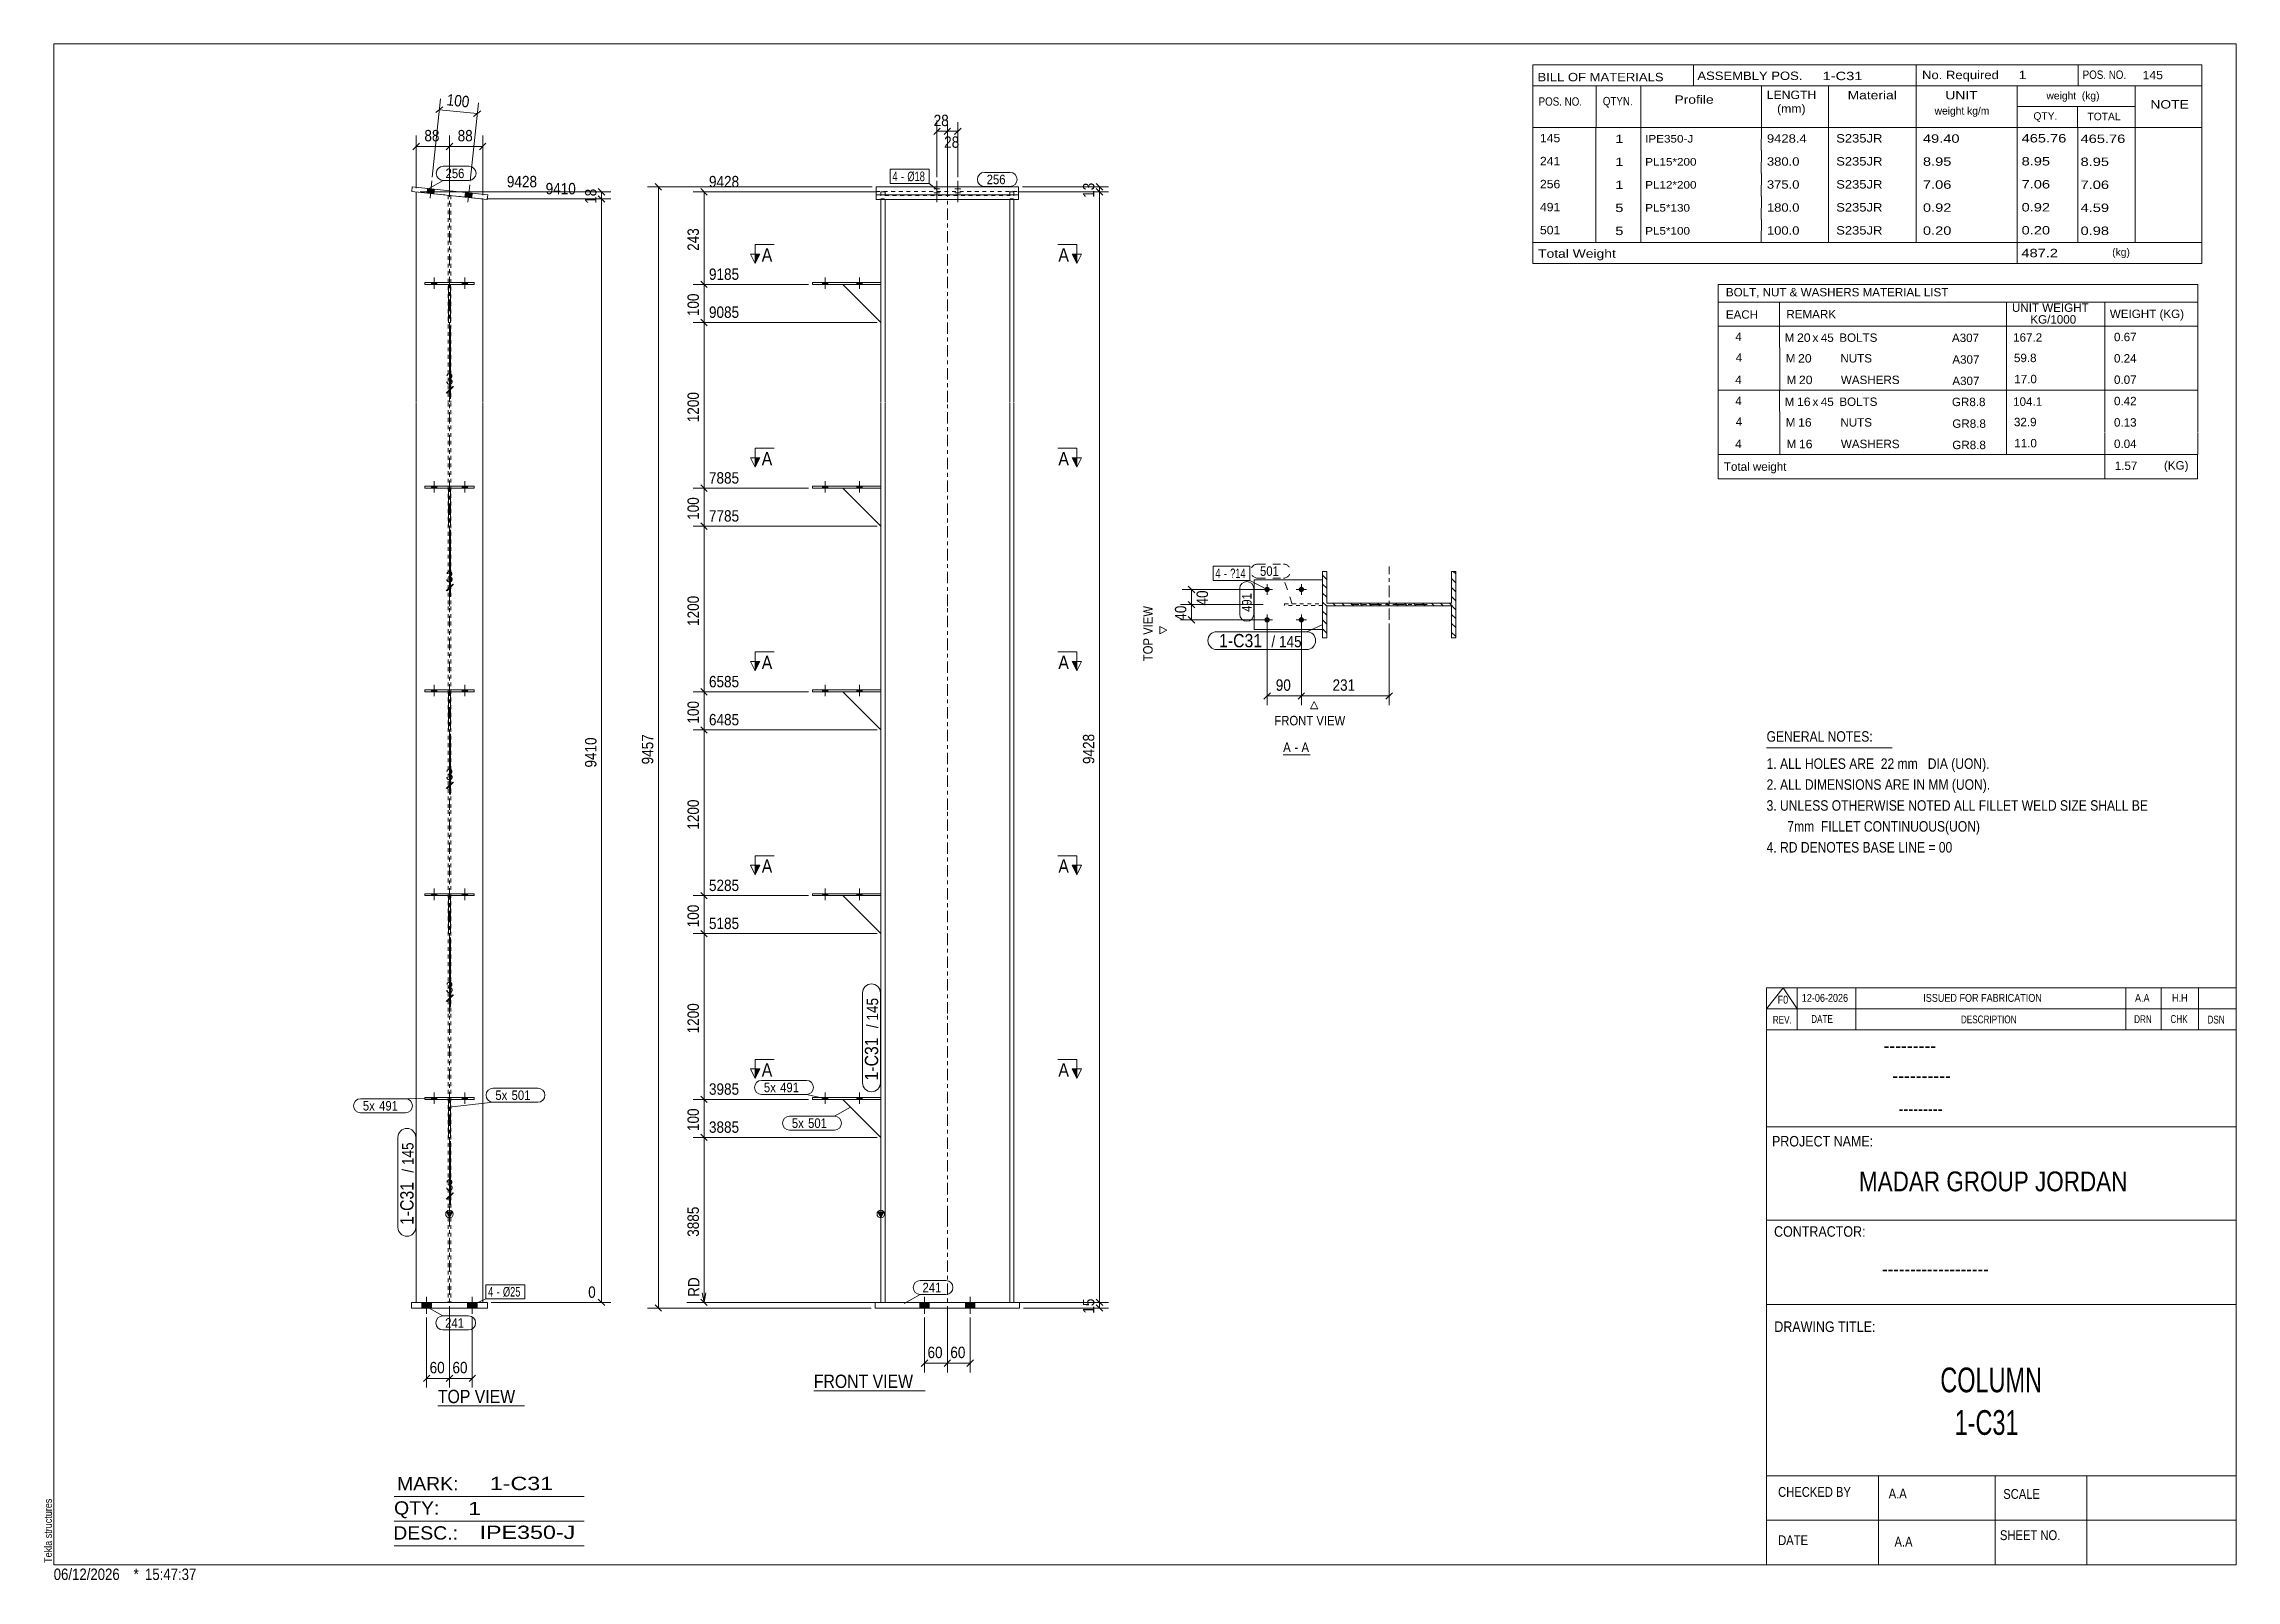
# Model space of a CAD drawing. Header units: millimetres. Extents: x 2 to 579, y 1 to 405.
import ezdxf

# ---------------------------------------------------------------- set-up
doc = ezdxf.new("R2010")
doc.units = ezdxf.units.MM
for name, pattern in [('XKITLINE00', [0]), ('XKITLINE01', [4, 1, -1, 1, -1]), ('XKITLINE02', [4, 2, -2]), ('XKITLINE03', [6, 3, -1, 1, -1])]:
    doc.linetypes.add(name, pattern=pattern)
for name, color, linetype, lineweight in [('Bolt', 3, 'Continuous', 0), ('BoltMark', 7, 'Continuous', 0), ('Dimensions', 7, 'Continuous', 0), ('DrawingSheet', 5, 'Continuous', 0), ('OtherObjectType', 7, 'Continuous', 0), ('Part', 2, 'Continuous', 0), ('PartMark', 7, 'Continuous', 0), ('Section', 6, 'Continuous', 0)]:
    doc.layers.add(name, color=color, linetype=linetype, lineweight=lineweight)
doc.styles.add('@ARIAL_UNICODE_MS_BOLD', font='ARIAL.TTF')
doc.styles.add('ARIAL', font='ARIAL.TTF')
doc.styles.add('ARIAL_NARROW', font='ARIALN.TTF')
doc.styles.add('COMIC_SANS_MS_BOLD', font='COMICBD.TTF')
doc.styles.add('SWIS721_EX_BT', font='ARIAL.TTF')
doc.styles.add('SWISSE', font='ARIAL.TTF')

# ---------------------------------------------------------------- blocks, each defined once
blk = doc.blocks.new('*A1')
at = {"layer": 'Part', "color": 7, "linetype": 'XKITLINE00', "lineweight": 0}
for p, q in [((339.83, 264.16), (338.73, 265.26)), ((373.73, 265.62), (373.09, 266.26)), ((339.83, 261.81), (338.73, 262.91)), ((339.83, 259.45), (338.73, 260.55)), ((373.73, 263.26), (372.63, 264.36)), ((373.73, 260.91), (372.63, 262.01)), ((373.73, 258.55), (372.63, 259.65)), ((339.83, 257.09), (338.73, 258.19)), ((339.83, 254.73), (338.73, 255.83)), ((342.12, 257.16), (341.42, 257.86)), ((344.47, 257.16), (343.77, 257.86)), ((346.83, 257.16), (346.13, 257.86)), ((349.19, 257.16), (348.49, 257.86)), ((351.55, 257.16), (350.85, 257.86)), ((353.9, 257.16), (353.2, 257.86)), ((356.26, 257.16), (355.56, 257.86)), ((358.62, 257.16), (357.92, 257.86)), ((360.98, 257.16), (360.28, 257.86)), ((363.33, 257.16), (362.63, 257.86)), ((365.69, 257.16), (364.99, 257.86)), ((368.05, 257.16), (367.35, 257.86)), ((370.4, 257.16), (369.7, 257.86)), ((373.73, 256.19), (372.06, 257.86)), ((373.73, 253.84), (372.63, 254.94)), ((339.83, 252.38), (338.73, 253.48)), ((339.83, 250.02), (338.73, 251.12)), ((338.73, 248.76), (338.73, 248.76)), ((338.73, 248.76), (338.73, 248.76)), ((373.73, 251.48), (372.63, 252.58)), ((373.73, 249.12), (372.63, 250.22))]:
    blk.add_line(p, q, dxfattribs=at)
blk = doc.blocks.new('*A2')
at = {"layer": 'Bolt'}
for points in [[(207.23, 341.73), (207.23, 342.23), (208.63, 342.23), (208.63, 341.73)], [(207.23, 341.73), (207.23, 342.23), (208.63, 342.23), (208.63, 341.73)], [(216.23, 341.73), (216.23, 342.23), (217.63, 342.23), (217.63, 341.73)], [(216.23, 341.73), (216.23, 342.23), (217.63, 342.23), (217.63, 341.73)]]:
    blk.add_hatch(color=3, dxfattribs=at).paths.add_polyline_path(points, flags=17)
at = {"layer": 'Bolt', "color": 3, "linetype": 'XKITLINE00', "lineweight": 0}
for p, q in [((207.23, 341.73), (207.23, 342.23)), ((207.23, 341.73), (207.23, 342.23)), ((207.93, 340.57), (207.93, 343.57)), ((207.93, 340.57), (207.93, 343.57)), ((208.63, 341.73), (208.63, 342.23)), ((208.63, 341.73), (208.63, 342.23)), ((216.23, 341.73), (216.23, 342.23)), ((216.23, 341.73), (216.23, 342.23)), ((216.93, 340.57), (216.93, 343.57)), ((216.93, 340.57), (216.93, 343.57)), ((217.63, 341.73), (217.63, 342.23)), ((217.63, 341.73), (217.63, 342.23))]:
    blk.add_line(p, q, dxfattribs=at)
blk = doc.blocks.new('*A3')
at = {"layer": 'Bolt'}
for points in [[(207.23, 288.15), (207.23, 288.65), (208.63, 288.65), (208.63, 288.15)], [(207.23, 288.15), (207.23, 288.65), (208.63, 288.65), (208.63, 288.15)], [(216.23, 288.15), (216.23, 288.65), (217.63, 288.65), (217.63, 288.15)], [(216.23, 288.15), (216.23, 288.65), (217.63, 288.65), (217.63, 288.15)]]:
    blk.add_hatch(color=3, dxfattribs=at).paths.add_polyline_path(points, flags=17)
at = {"layer": 'Bolt', "color": 3, "linetype": 'XKITLINE00', "lineweight": 0}
for p, q in [((207.23, 288.15), (207.23, 288.65)), ((207.23, 288.15), (207.23, 288.65)), ((207.93, 286.99), (207.93, 289.99)), ((207.93, 286.99), (207.93, 289.99)), ((208.63, 288.15), (208.63, 288.65)), ((208.63, 288.15), (208.63, 288.65)), ((216.23, 288.15), (216.23, 288.65)), ((216.23, 288.15), (216.23, 288.65)), ((216.93, 286.99), (216.93, 289.99)), ((216.93, 286.99), (216.93, 289.99)), ((217.63, 288.15), (217.63, 288.65)), ((217.63, 288.15), (217.63, 288.65))]:
    blk.add_line(p, q, dxfattribs=at)
blk = doc.blocks.new('*A4')
at = {"layer": 'Bolt'}
for points in [[(207.23, 234.57), (207.23, 235.07), (208.63, 235.07), (208.63, 234.57)], [(207.23, 234.57), (207.23, 235.07), (208.63, 235.07), (208.63, 234.57)], [(216.23, 234.57), (216.23, 235.07), (217.63, 235.07), (217.63, 234.57)], [(216.23, 234.57), (216.23, 235.07), (217.63, 235.07), (217.63, 234.57)]]:
    blk.add_hatch(color=3, dxfattribs=at).paths.add_polyline_path(points, flags=17)
at = {"layer": 'Bolt', "color": 3, "linetype": 'XKITLINE00', "lineweight": 0}
for p, q in [((207.93, 233.41), (207.93, 236.41)), ((207.93, 233.41), (207.93, 236.41)), ((216.93, 233.41), (216.93, 236.41)), ((216.93, 233.41), (216.93, 236.41)), ((207.23, 234.57), (207.23, 235.07)), ((207.23, 234.57), (207.23, 235.07)), ((208.63, 234.57), (208.63, 235.07)), ((208.63, 234.57), (208.63, 235.07)), ((216.23, 234.57), (216.23, 235.07)), ((216.23, 234.57), (216.23, 235.07)), ((217.63, 234.57), (217.63, 235.07)), ((217.63, 234.57), (217.63, 235.07))]:
    blk.add_line(p, q, dxfattribs=at)
blk = doc.blocks.new('*A5')
at = {"layer": 'Bolt'}
for points in [[(207.23, 180.99), (207.23, 181.49), (208.63, 181.49), (208.63, 180.99)], [(207.23, 180.99), (207.23, 181.49), (208.63, 181.49), (208.63, 180.99)], [(216.23, 180.99), (216.23, 181.49), (217.63, 181.49), (217.63, 180.99)], [(216.23, 180.99), (216.23, 181.49), (217.63, 181.49), (217.63, 180.99)]]:
    blk.add_hatch(color=3, dxfattribs=at).paths.add_polyline_path(points, flags=17)
at = {"layer": 'Bolt', "color": 3, "linetype": 'XKITLINE00', "lineweight": 0}
for p, q in [((207.23, 180.99), (207.23, 181.49)), ((207.23, 180.99), (207.23, 181.49)), ((207.93, 179.83), (207.93, 182.83)), ((207.93, 179.83), (207.93, 182.83)), ((208.63, 180.99), (208.63, 181.49)), ((208.63, 180.99), (208.63, 181.49)), ((216.23, 180.99), (216.23, 181.49)), ((216.23, 180.99), (216.23, 181.49)), ((216.93, 179.83), (216.93, 182.83)), ((216.93, 179.83), (216.93, 182.83)), ((217.63, 180.99), (217.63, 181.49)), ((217.63, 180.99), (217.63, 181.49))]:
    blk.add_line(p, q, dxfattribs=at)
blk = doc.blocks.new('*A6')
at = {"layer": 'Bolt'}
for points in [[(207.23, 127.41), (207.23, 127.91), (208.63, 127.91), (208.63, 127.41)], [(207.23, 127.41), (207.23, 127.91), (208.63, 127.91), (208.63, 127.41)], [(216.23, 127.41), (216.23, 127.91), (217.63, 127.91), (217.63, 127.41)], [(216.23, 127.41), (216.23, 127.91), (217.63, 127.91), (217.63, 127.41)]]:
    blk.add_hatch(color=3, dxfattribs=at).paths.add_polyline_path(points, flags=17)
at = {"layer": 'Bolt', "color": 3, "linetype": 'XKITLINE00', "lineweight": 0}
for p, q in [((207.23, 127.41), (207.23, 127.91)), ((207.23, 127.41), (207.23, 127.91)), ((207.93, 126.25), (207.93, 129.25)), ((207.93, 126.25), (207.93, 129.25)), ((208.63, 127.41), (208.63, 127.91)), ((208.63, 127.41), (208.63, 127.91)), ((216.23, 127.41), (216.23, 127.91)), ((216.23, 127.41), (216.23, 127.91)), ((216.93, 126.25), (216.93, 129.25)), ((216.93, 126.25), (216.93, 129.25)), ((217.63, 127.41), (217.63, 127.91)), ((217.63, 127.41), (217.63, 127.91))]:
    blk.add_line(p, q, dxfattribs=at)
blk = doc.blocks.new('*A7')
at = {"layer": 'Bolt'}
for points in [[(237.24, 366.7), (237.19, 366.7), (237.15, 366.7), (237.1, 366.7), (237.06, 366.7), (237.02, 366.7), (236.98, 366.71), (236.94, 366.71), (236.9, 366.71), (236.86, 366.72), (236.82, 366.72), (236.78, 366.73), (236.74, 366.73), (236.71, 366.74), (236.68, 366.74), (236.64, 366.75), (236.61, 366.75), (236.58, 366.76), (236.56, 366.76), (236.53, 366.77), (236.51, 366.78), (236.49, 366.78), (236.47, 366.79), (236.45, 366.8), (236.43, 366.81), (236.42, 366.81), (236.41, 366.82), (236.4, 366.83), (236.39, 366.84), (236.38, 366.85), (236.38, 366.85), (236.38, 366.86), (236.38, 366.87), (236.38, 366.88), (236.39, 366.89), (236.4, 366.9), (236.41, 366.9), (236.42, 366.91), (236.43, 366.92), (236.45, 366.93), (236.47, 366.93), (236.49, 366.94), (236.51, 366.95), (236.53, 366.95), (236.56, 366.96), (236.58, 366.97), (236.61, 366.97), (236.64, 366.98), (236.68, 366.99), (236.71, 366.99), (236.74, 367), (236.78, 367), (236.82, 367), (236.86, 367.01), (236.9, 367.01), (236.94, 367.02), (236.98, 367.02), (237.02, 367.02), (237.06, 367.02), (237.1, 367.02), (237.15, 367.03), (237.19, 367.03), (237.24, 367.03), (237.28, 367.03), (237.32, 367.03), (237.37, 367.03), (237.41, 367.03), (237.46, 367.02), (237.5, 367.02), (237.54, 367.02), (237.58, 367.02), (237.62, 367.02), (237.66, 367.01), (237.7, 367.01), (237.74, 367), (237.78, 367), (237.82, 367), (237.85, 366.99), (237.88, 366.99), (237.92, 366.98), (237.95, 366.97), (237.98, 366.97), (238, 366.96), (238.03, 366.95), (238.05, 366.95), (238.07, 366.94), (238.09, 366.93), (238.11, 366.93), (238.13, 366.92), (238.14, 366.91), (238.15, 366.9), (238.16, 366.9), (238.17, 366.89), (238.18, 366.88), (238.18, 366.87), (238.18, 366.86), (238.18, 366.85), (238.18, 366.85), (238.17, 366.84), (238.16, 366.83), (238.15, 366.82), (238.14, 366.81), (238.13, 366.81), (238.11, 366.8), (238.09, 366.79), (238.07, 366.78), (238.05, 366.78), (238.03, 366.77), (238, 366.76), (237.98, 366.76), (237.95, 366.75), (237.92, 366.75), (237.88, 366.74), (237.85, 366.74), (237.82, 366.73), (237.78, 366.73), (237.74, 366.72), (237.7, 366.72), (237.66, 366.71), (237.62, 366.71), (237.58, 366.71), (237.54, 366.7), (237.5, 366.7), (237.46, 366.7), (237.41, 366.7), (237.37, 366.7), (237.32, 366.7), (237.28, 366.7)], [(237.24, 365.65), (237.19, 365.65), (237.15, 365.65), (237.1, 365.65), (237.06, 365.65), (237.02, 365.65), (236.98, 365.66), (236.94, 365.66), (236.9, 365.66), (236.86, 365.67), (236.82, 365.67), (236.78, 365.67), (236.74, 365.68), (236.71, 365.68), (236.68, 365.69), (236.64, 365.69), (236.61, 365.7), (236.58, 365.71), (236.56, 365.71), (236.53, 365.72), (236.51, 365.73), (236.49, 365.73), (236.47, 365.74), (236.45, 365.75), (236.43, 365.76), (236.42, 365.77), (236.41, 365.77), (236.4, 365.78), (236.39, 365.79), (236.38, 365.8), (236.38, 365.81), (236.38, 365.81), (236.38, 365.82), (236.38, 365.83), (236.39, 365.84), (236.4, 365.85), (236.41, 365.85), (236.42, 365.86), (236.43, 365.87), (236.45, 365.88), (236.47, 365.89), (236.49, 365.89), (236.51, 365.9), (236.53, 365.91), (236.56, 365.91), (236.58, 365.92), (236.61, 365.93), (236.64, 365.93), (236.68, 365.94), (236.71, 365.94), (236.74, 365.95), (236.78, 365.95), (236.82, 365.96), (236.86, 365.96), (236.9, 365.97), (236.94, 365.97), (236.98, 365.97), (237.02, 365.97), (237.06, 365.98), (237.1, 365.98), (237.15, 365.98), (237.19, 365.98), (237.24, 365.98), (237.28, 365.98), (237.32, 365.98), (237.37, 365.98), (237.41, 365.98), (237.46, 365.98), (237.5, 365.98), (237.54, 365.97), (237.58, 365.97), (237.62, 365.97), (237.66, 365.97), (237.7, 365.96), (237.74, 365.96), (237.78, 365.95), (237.82, 365.95), (237.85, 365.94), (237.88, 365.94), (237.92, 365.93), (237.95, 365.93), (237.98, 365.92), (238, 365.91), (238.03, 365.91), (238.05, 365.9), (238.07, 365.89), (238.09, 365.89), (238.11, 365.88), (238.13, 365.87), (238.14, 365.86), (238.15, 365.85), (238.16, 365.85), (238.17, 365.84), (238.18, 365.83), (238.18, 365.82), (238.18, 365.81), (238.18, 365.81), (238.18, 365.8), (238.17, 365.79), (238.16, 365.78), (238.15, 365.77), (238.14, 365.77), (238.13, 365.76), (238.11, 365.75), (238.09, 365.74), (238.07, 365.73), (238.05, 365.73), (238.03, 365.72), (238, 365.71), (237.98, 365.71), (237.95, 365.7), (237.92, 365.69), (237.88, 365.69), (237.85, 365.68), (237.82, 365.68), (237.78, 365.67), (237.74, 365.67), (237.7, 365.67), (237.66, 365.66), (237.62, 365.66), (237.58, 365.66), (237.54, 365.65), (237.5, 365.65), (237.46, 365.65), (237.41, 365.65), (237.37, 365.65), (237.32, 365.65), (237.28, 365.65)], [(242.74, 366.7), (242.69, 366.7), (242.65, 366.7), (242.6, 366.7), (242.56, 366.7), (242.52, 366.7), (242.48, 366.71), (242.44, 366.71), (242.4, 366.71), (242.36, 366.72), (242.32, 366.72), (242.28, 366.73), (242.24, 366.73), (242.21, 366.74), (242.18, 366.74), (242.14, 366.75), (242.11, 366.75), (242.08, 366.76), (242.06, 366.76), (242.03, 366.77), (242.01, 366.78), (241.99, 366.78), (241.97, 366.79), (241.95, 366.8), (241.93, 366.81), (241.92, 366.81), (241.91, 366.82), (241.9, 366.83), (241.89, 366.84), (241.88, 366.85), (241.88, 366.85), (241.88, 366.86), (241.88, 366.87), (241.88, 366.88), (241.89, 366.89), (241.9, 366.9), (241.91, 366.9), (241.92, 366.91), (241.93, 366.92), (241.95, 366.93), (241.97, 366.93), (241.99, 366.94), (242.01, 366.95), (242.03, 366.95), (242.06, 366.96), (242.08, 366.97), (242.11, 366.97), (242.14, 366.98), (242.18, 366.99), (242.21, 366.99), (242.24, 367), (242.28, 367), (242.32, 367), (242.36, 367.01), (242.4, 367.01), (242.44, 367.02), (242.48, 367.02), (242.52, 367.02), (242.56, 367.02), (242.6, 367.02), (242.65, 367.03), (242.69, 367.03), (242.74, 367.03), (242.78, 367.03), (242.82, 367.03), (242.87, 367.03), (242.91, 367.03), (242.96, 367.02), (243, 367.02), (243.04, 367.02), (243.08, 367.02), (243.12, 367.02), (243.16, 367.01), (243.2, 367.01), (243.24, 367), (243.28, 367), (243.32, 367), (243.35, 366.99), (243.38, 366.99), (243.42, 366.98), (243.45, 366.97), (243.48, 366.97), (243.5, 366.96), (243.53, 366.95), (243.55, 366.95), (243.57, 366.94), (243.59, 366.93), (243.61, 366.93), (243.63, 366.92), (243.64, 366.91), (243.65, 366.9), (243.66, 366.9), (243.67, 366.89), (243.68, 366.88), (243.68, 366.87), (243.68, 366.86), (243.68, 366.85), (243.68, 366.85), (243.67, 366.84), (243.66, 366.83), (243.65, 366.82), (243.64, 366.81), (243.63, 366.81), (243.61, 366.8), (243.59, 366.79), (243.57, 366.78), (243.55, 366.78), (243.53, 366.77), (243.5, 366.76), (243.48, 366.76), (243.45, 366.75), (243.42, 366.75), (243.38, 366.74), (243.35, 366.74), (243.32, 366.73), (243.28, 366.73), (243.24, 366.72), (243.2, 366.72), (243.16, 366.71), (243.12, 366.71), (243.08, 366.71), (243.04, 366.7), (243, 366.7), (242.96, 366.7), (242.91, 366.7), (242.87, 366.7), (242.82, 366.7), (242.78, 366.7)], [(242.74, 365.65), (242.69, 365.65), (242.65, 365.65), (242.6, 365.65), (242.56, 365.65), (242.52, 365.65), (242.48, 365.66), (242.44, 365.66), (242.4, 365.66), (242.36, 365.67), (242.32, 365.67), (242.28, 365.67), (242.24, 365.68), (242.21, 365.68), (242.18, 365.69), (242.14, 365.69), (242.11, 365.7), (242.08, 365.71), (242.06, 365.71), (242.03, 365.72), (242.01, 365.73), (241.99, 365.73), (241.97, 365.74), (241.95, 365.75), (241.93, 365.76), (241.92, 365.77), (241.91, 365.77), (241.9, 365.78), (241.89, 365.79), (241.88, 365.8), (241.88, 365.81), (241.88, 365.81), (241.88, 365.82), (241.88, 365.83), (241.89, 365.84), (241.9, 365.85), (241.91, 365.85), (241.92, 365.86), (241.93, 365.87), (241.95, 365.88), (241.97, 365.89), (241.99, 365.89), (242.01, 365.9), (242.03, 365.91), (242.06, 365.91), (242.08, 365.92), (242.11, 365.93), (242.14, 365.93), (242.18, 365.94), (242.21, 365.94), (242.24, 365.95), (242.28, 365.95), (242.32, 365.96), (242.36, 365.96), (242.4, 365.97), (242.44, 365.97), (242.48, 365.97), (242.52, 365.97), (242.56, 365.98), (242.6, 365.98), (242.65, 365.98), (242.69, 365.98), (242.74, 365.98), (242.78, 365.98), (242.82, 365.98), (242.87, 365.98), (242.91, 365.98), (242.96, 365.98), (243, 365.98), (243.04, 365.97), (243.08, 365.97), (243.12, 365.97), (243.16, 365.97), (243.2, 365.96), (243.24, 365.96), (243.28, 365.95), (243.32, 365.95), (243.35, 365.94), (243.38, 365.94), (243.42, 365.93), (243.45, 365.93), (243.48, 365.92), (243.5, 365.91), (243.53, 365.91), (243.55, 365.9), (243.57, 365.89), (243.59, 365.89), (243.61, 365.88), (243.63, 365.87), (243.64, 365.86), (243.65, 365.85), (243.66, 365.85), (243.67, 365.84), (243.68, 365.83), (243.68, 365.82), (243.68, 365.81), (243.68, 365.81), (243.68, 365.8), (243.67, 365.79), (243.66, 365.78), (243.65, 365.77), (243.64, 365.77), (243.63, 365.76), (243.61, 365.75), (243.59, 365.74), (243.57, 365.73), (243.55, 365.73), (243.53, 365.72), (243.5, 365.71), (243.48, 365.71), (243.45, 365.7), (243.42, 365.69), (243.38, 365.69), (243.35, 365.68), (243.32, 365.68), (243.28, 365.67), (243.24, 365.67), (243.2, 365.67), (243.16, 365.66), (243.12, 365.66), (243.08, 365.66), (243.04, 365.65), (243, 365.65), (242.96, 365.65), (242.91, 365.65), (242.87, 365.65), (242.82, 365.65), (242.78, 365.65)]]:
    blk.add_hatch(color=3, dxfattribs=at).paths.add_polyline_path(points, flags=17)
at = {"layer": 'Bolt', "color": 3, "linetype": 'XKITLINE00', "lineweight": 0}
for p, q in [((237.28, 368.93), (237.28, 364.45)), ((237.28, 367.88), (237.28, 363.4)), ((242.78, 368.93), (242.78, 364.45)), ((242.78, 367.88), (242.78, 363.4))]:
    blk.add_line(p, q, dxfattribs=at)
blk = doc.blocks.new('*A8')
at = {"layer": 'Bolt'}
for points in [[(235.28, 74.01), (235.28, 72.51), (232.78, 72.51), (232.78, 74.01)], [(235.28, 74.01), (235.28, 72.51), (232.78, 72.51), (232.78, 74.01)], [(247.28, 74.01), (247.28, 72.51), (244.78, 72.51), (244.78, 74.01)], [(247.28, 74.01), (247.28, 72.51), (244.78, 72.51), (244.78, 74.01)]]:
    blk.add_hatch(color=3, dxfattribs=at).paths.add_polyline_path(points, flags=17)
at = {"layer": 'Bolt', "color": 3, "linetype": 'XKITLINE00', "lineweight": 0}
for p, q in [((234.03, 75.51), (234.03, 71.01)), ((234.03, 75.51), (234.03, 71.01)), ((246.03, 75.51), (246.03, 71.01)), ((246.03, 75.51), (246.03, 71.01)), ((232.78, 74.01), (232.78, 72.51)), ((232.78, 74.01), (232.78, 72.51)), ((235.28, 74.01), (235.28, 72.51)), ((235.28, 74.01), (235.28, 72.51)), ((244.78, 74.01), (244.78, 72.51)), ((244.78, 74.01), (244.78, 72.51)), ((247.28, 74.01), (247.28, 72.51)), ((247.28, 74.01), (247.28, 72.51))]:
    blk.add_line(p, q, dxfattribs=at)
blk = doc.blocks.new('*A9')
at = {"layer": 'Part'}
blk.add_hatch(color=2, dxfattribs=at).paths.add_polyline_path([(221.73, 97.72), (223.33, 97.72), (222.53, 96.32)], flags=17)
at = {"layer": 'Part', "color": 7, "linetype": 'XKITLINE03', "lineweight": 0}
for p, q in [((240.03, 310.73), (240.03, 375.14)), ((240.03, 257.15), (240.03, 310.63)), ((240.03, 203.57), (240.03, 257.05)), ((240.03, 149.99), (240.03, 203.47)), ((240.03, 96.41), (240.03, 149.89)), ((240.03, 64.01), (240.03, 96.31))]:
    blk.add_line(p, q, dxfattribs=at)
at = {"layer": 'Part', "color": 7, "linetype": 'XKITLINE01', "lineweight": 0}
for p, q in [((222.53, 366.07), (222.53, 364.1)), ((222.53, 366.07), (223.63, 366.07)), ((222.53, 364.22), (223.63, 364.22)), ((223.63, 366.07), (223.63, 364.1)), ((223.63, 365.18), (256.43, 365.18)), ((223.63, 365.11), (256.43, 365.11)), ((256.43, 366.07), (256.43, 364.1)), ((256.43, 366.07), (257.53, 366.07)), ((256.43, 364.22), (257.53, 364.22)), ((257.53, 366.07), (257.53, 364.1)), ((257.53, 74.01), (222.53, 74.01))]:
    blk.add_line(p, q, dxfattribs=at)
at = {"layer": 'Part', "color": 2, "linetype": 'XKITLINE00', "lineweight": 0}
for p, q in [((222.53, 364.1), (222.53, 310.73)), ((223.63, 364.1), (223.63, 310.73)), ((256.43, 364.1), (256.43, 310.73)), ((257.53, 364.1), (257.53, 310.73)), ((222.53, 310.63), (222.53, 257.15)), ((223.63, 310.63), (223.63, 257.15)), ((256.43, 310.63), (256.43, 257.15)), ((257.53, 310.63), (257.53, 257.15)), ((222.53, 257.05), (222.53, 203.57)), ((223.63, 257.05), (223.63, 203.57)), ((256.43, 257.05), (256.43, 203.57)), ((257.53, 257.05), (257.53, 203.57)), ((222.53, 203.47), (222.53, 149.99)), ((223.63, 203.47), (223.63, 149.99)), ((256.43, 203.47), (256.43, 149.99)), ((257.53, 203.47), (257.53, 149.99)), ((222.53, 149.89), (222.53, 96.41)), ((223.63, 149.89), (223.63, 96.41)), ((256.43, 149.89), (256.43, 96.41)), ((257.53, 149.89), (257.53, 96.41)), ((222.53, 96.32), (221.73, 97.72)), ((221.73, 97.72), (223.33, 97.72)), ((223.33, 97.72), (222.53, 96.32)), ((222.53, 96.31), (222.53, 74.01)), ((223.63, 96.31), (223.63, 74.01)), ((256.43, 96.31), (256.43, 74.01)), ((257.53, 96.31), (257.53, 74.01))]:
    blk.add_line(p, q, dxfattribs=at)
blk.add_circle((222.53, 97.22), 1, dxfattribs=at)
blk = doc.blocks.new('*A10')
at = {"layer": 'Part', "color": 2, "linetype": 'XKITLINE00', "lineweight": 0}
blk.add_line((212.53, 341.73), (222.53, 331.73), dxfattribs=at)
at = {"layer": 'Part', "color": 7, "linetype": 'XKITLINE01', "lineweight": 0}
for p, q in [((222.53, 341.73), (212.53, 341.73)), ((222.53, 331.73), (222.53, 341.73))]:
    blk.add_line(p, q, dxfattribs=at)
blk = doc.blocks.new('*A11')
at = {"layer": 'Part', "color": 2, "linetype": 'XKITLINE00', "lineweight": 0}
for p, q in [((222.53, 342.23), (204.53, 342.23)), ((204.53, 342.23), (204.53, 341.73)), ((222.53, 341.73), (204.53, 341.73))]:
    blk.add_line(p, q, dxfattribs=at)
at = {"layer": 'Part', "color": 7, "linetype": 'XKITLINE01', "lineweight": 0}
blk.add_line((222.53, 342.23), (222.53, 341.73), dxfattribs=at)
blk = doc.blocks.new('*A12')
at = {"layer": 'Part', "color": 2, "linetype": 'XKITLINE00', "lineweight": 0}
blk.add_line((212.53, 288.15), (222.53, 278.15), dxfattribs=at)
at = {"layer": 'Part', "color": 7, "linetype": 'XKITLINE01', "lineweight": 0}
for p, q in [((222.53, 288.15), (212.53, 288.15)), ((222.53, 278.15), (222.53, 288.15))]:
    blk.add_line(p, q, dxfattribs=at)
blk = doc.blocks.new('*A13')
at = {"layer": 'Part', "color": 2, "linetype": 'XKITLINE00', "lineweight": 0}
for p, q in [((222.53, 288.65), (204.53, 288.65)), ((204.53, 288.65), (204.53, 288.15)), ((222.53, 288.15), (204.53, 288.15))]:
    blk.add_line(p, q, dxfattribs=at)
at = {"layer": 'Part', "color": 7, "linetype": 'XKITLINE01', "lineweight": 0}
blk.add_line((222.53, 288.65), (222.53, 288.15), dxfattribs=at)
blk = doc.blocks.new('*A14')
at = {"layer": 'Part', "color": 2, "linetype": 'XKITLINE00', "lineweight": 0}
blk.add_line((212.53, 234.57), (222.53, 224.57), dxfattribs=at)
at = {"layer": 'Part', "color": 7, "linetype": 'XKITLINE01', "lineweight": 0}
for p, q in [((222.53, 234.57), (212.53, 234.57)), ((222.53, 224.57), (222.53, 234.57))]:
    blk.add_line(p, q, dxfattribs=at)
blk = doc.blocks.new('*A15')
at = {"layer": 'Part', "color": 2, "linetype": 'XKITLINE00', "lineweight": 0}
for p, q in [((222.53, 235.07), (204.53, 235.07)), ((204.53, 235.07), (204.53, 234.57)), ((222.53, 234.57), (204.53, 234.57))]:
    blk.add_line(p, q, dxfattribs=at)
at = {"layer": 'Part', "color": 7, "linetype": 'XKITLINE01', "lineweight": 0}
blk.add_line((222.53, 235.07), (222.53, 234.57), dxfattribs=at)
blk = doc.blocks.new('*A16')
at = {"layer": 'Part', "color": 2, "linetype": 'XKITLINE00', "lineweight": 0}
blk.add_line((212.53, 180.99), (222.53, 170.99), dxfattribs=at)
at = {"layer": 'Part', "color": 7, "linetype": 'XKITLINE01', "lineweight": 0}
for p, q in [((222.53, 180.99), (212.53, 180.99)), ((222.53, 170.99), (222.53, 180.99))]:
    blk.add_line(p, q, dxfattribs=at)
blk = doc.blocks.new('*A17')
at = {"layer": 'Part', "color": 2, "linetype": 'XKITLINE00', "lineweight": 0}
for p, q in [((222.53, 181.49), (204.53, 181.49)), ((204.53, 181.49), (204.53, 180.99)), ((222.53, 180.99), (204.53, 180.99))]:
    blk.add_line(p, q, dxfattribs=at)
at = {"layer": 'Part', "color": 7, "linetype": 'XKITLINE01', "lineweight": 0}
blk.add_line((222.53, 181.49), (222.53, 180.99), dxfattribs=at)
blk = doc.blocks.new('*A18')
at = {"layer": 'Part', "color": 2, "linetype": 'XKITLINE00', "lineweight": 0}
blk.add_line((212.53, 127.41), (222.53, 117.41), dxfattribs=at)
at = {"layer": 'Part', "color": 7, "linetype": 'XKITLINE01', "lineweight": 0}
for p, q in [((222.53, 127.41), (212.53, 127.41)), ((222.53, 117.41), (222.53, 127.41))]:
    blk.add_line(p, q, dxfattribs=at)
blk = doc.blocks.new('*A19')
at = {"layer": 'Part', "color": 2, "linetype": 'XKITLINE00', "lineweight": 0}
for p, q in [((222.53, 127.91), (204.53, 127.91)), ((204.53, 127.91), (204.53, 127.41)), ((222.53, 127.41), (204.53, 127.41))]:
    blk.add_line(p, q, dxfattribs=at)
at = {"layer": 'Part', "color": 7, "linetype": 'XKITLINE01', "lineweight": 0}
blk.add_line((222.53, 127.91), (222.53, 127.41), dxfattribs=at)
blk = doc.blocks.new('*A20')
at = {"layer": 'Part', "color": 2, "linetype": 'XKITLINE00', "lineweight": 0}
for p, q in [((221.28, 364.1), (221.28, 367.39)), ((258.78, 367.39), (221.28, 367.39)), ((221.28, 365.29), (258.78, 365.29)), ((258.78, 364.1), (221.28, 364.1)), ((258.78, 367.39), (258.78, 364.1))]:
    blk.add_line(p, q, dxfattribs=at)
at = {"layer": 'Part', "color": 7, "linetype": 'XKITLINE01', "lineweight": 0}
blk.add_line((221.28, 366.19), (258.78, 366.19), dxfattribs=at)
blk = doc.blocks.new('*A21')
at = {"layer": 'Part', "color": 2, "linetype": 'XKITLINE00', "lineweight": 0}
for p, q in [((259.03, 74.01), (221.03, 74.01)), ((221.03, 74.01), (221.03, 72.51)), ((259.03, 72.51), (221.03, 72.51)), ((259.03, 74.01), (259.03, 72.51))]:
    blk.add_line(p, q, dxfattribs=at)
blk = doc.blocks.new('*A22')
at = {"layer": 'Bolt'}
for points in [[(105.78, 342.23), (105.78, 341.73), (104.38, 341.73), (104.38, 342.23)], [(105.78, 342.23), (105.78, 341.73), (104.38, 341.73), (104.38, 342.23)], [(113.78, 342.23), (113.78, 341.73), (112.38, 341.73), (112.38, 342.23)], [(113.78, 342.23), (113.78, 341.73), (112.38, 341.73), (112.38, 342.23)]]:
    blk.add_hatch(color=3, dxfattribs=at).paths.add_polyline_path(points, flags=17)
at = {"layer": 'Bolt', "color": 3, "linetype": 'XKITLINE00', "lineweight": 0}
for p, q in [((104.38, 341.73), (104.38, 342.23)), ((104.38, 341.73), (104.38, 342.23)), ((105.08, 340.57), (105.08, 343.57)), ((105.08, 340.57), (105.08, 343.57)), ((105.78, 341.73), (105.78, 342.23)), ((105.78, 341.73), (105.78, 342.23)), ((112.38, 341.73), (112.38, 342.23)), ((112.38, 341.73), (112.38, 342.23)), ((113.08, 340.57), (113.08, 343.57)), ((113.08, 340.57), (113.08, 343.57)), ((113.78, 341.73), (113.78, 342.23)), ((113.78, 341.73), (113.78, 342.23))]:
    blk.add_line(p, q, dxfattribs=at)
blk = doc.blocks.new('*A23')
at = {"layer": 'Bolt'}
for points in [[(105.78, 288.65), (105.78, 288.15), (104.38, 288.15), (104.38, 288.65)], [(105.78, 288.65), (105.78, 288.15), (104.38, 288.15), (104.38, 288.65)], [(113.78, 288.65), (113.78, 288.15), (112.38, 288.15), (112.38, 288.65)], [(113.78, 288.65), (113.78, 288.15), (112.38, 288.15), (112.38, 288.65)]]:
    blk.add_hatch(color=3, dxfattribs=at).paths.add_polyline_path(points, flags=17)
at = {"layer": 'Bolt', "color": 3, "linetype": 'XKITLINE00', "lineweight": 0}
for p, q in [((104.38, 288.15), (104.38, 288.65)), ((104.38, 288.15), (104.38, 288.65)), ((105.08, 286.99), (105.08, 289.99)), ((105.08, 286.99), (105.08, 289.99)), ((105.78, 288.15), (105.78, 288.65)), ((105.78, 288.15), (105.78, 288.65)), ((112.38, 288.15), (112.38, 288.65)), ((112.38, 288.15), (112.38, 288.65)), ((113.08, 286.99), (113.08, 289.99)), ((113.08, 286.99), (113.08, 289.99)), ((113.78, 288.15), (113.78, 288.65)), ((113.78, 288.15), (113.78, 288.65))]:
    blk.add_line(p, q, dxfattribs=at)
blk = doc.blocks.new('*A24')
at = {"layer": 'Bolt'}
for points in [[(105.78, 235.07), (105.78, 234.57), (104.38, 234.57), (104.38, 235.07)], [(105.78, 235.07), (105.78, 234.57), (104.38, 234.57), (104.38, 235.07)], [(113.78, 235.07), (113.78, 234.57), (112.38, 234.57), (112.38, 235.07)], [(113.78, 235.07), (113.78, 234.57), (112.38, 234.57), (112.38, 235.07)]]:
    blk.add_hatch(color=3, dxfattribs=at).paths.add_polyline_path(points, flags=17)
at = {"layer": 'Bolt', "color": 3, "linetype": 'XKITLINE00', "lineweight": 0}
for p, q in [((105.08, 233.41), (105.08, 236.41)), ((105.08, 233.41), (105.08, 236.41)), ((113.08, 233.41), (113.08, 236.41)), ((113.08, 233.41), (113.08, 236.41)), ((104.38, 234.57), (104.38, 235.07)), ((104.38, 234.57), (104.38, 235.07)), ((105.78, 234.57), (105.78, 235.07)), ((105.78, 234.57), (105.78, 235.07)), ((112.38, 234.57), (112.38, 235.07)), ((112.38, 234.57), (112.38, 235.07)), ((113.78, 234.57), (113.78, 235.07)), ((113.78, 234.57), (113.78, 235.07))]:
    blk.add_line(p, q, dxfattribs=at)
blk = doc.blocks.new('*A25')
at = {"layer": 'Bolt'}
for points in [[(105.78, 181.49), (105.78, 180.99), (104.38, 180.99), (104.38, 181.49)], [(105.78, 181.49), (105.78, 180.99), (104.38, 180.99), (104.38, 181.49)], [(113.78, 181.49), (113.78, 180.99), (112.38, 180.99), (112.38, 181.49)], [(113.78, 181.49), (113.78, 180.99), (112.38, 180.99), (112.38, 181.49)]]:
    blk.add_hatch(color=3, dxfattribs=at).paths.add_polyline_path(points, flags=17)
at = {"layer": 'Bolt', "color": 3, "linetype": 'XKITLINE00', "lineweight": 0}
for p, q in [((104.38, 180.99), (104.38, 181.49)), ((104.38, 180.99), (104.38, 181.49)), ((105.08, 179.83), (105.08, 182.83)), ((105.08, 179.83), (105.08, 182.83)), ((105.78, 180.99), (105.78, 181.49)), ((105.78, 180.99), (105.78, 181.49)), ((112.38, 180.99), (112.38, 181.49)), ((112.38, 180.99), (112.38, 181.49)), ((113.08, 179.83), (113.08, 182.83)), ((113.08, 179.83), (113.08, 182.83)), ((113.78, 180.99), (113.78, 181.49)), ((113.78, 180.99), (113.78, 181.49))]:
    blk.add_line(p, q, dxfattribs=at)
blk = doc.blocks.new('*A26')
at = {"layer": 'Bolt'}
for points in [[(105.78, 127.91), (105.78, 127.41), (104.38, 127.41), (104.38, 127.91)], [(105.78, 127.91), (105.78, 127.41), (104.38, 127.41), (104.38, 127.91)], [(113.78, 127.91), (113.78, 127.41), (112.38, 127.41), (112.38, 127.91)], [(113.78, 127.91), (113.78, 127.41), (112.38, 127.41), (112.38, 127.91)]]:
    blk.add_hatch(color=3, dxfattribs=at).paths.add_polyline_path(points, flags=17)
at = {"layer": 'Bolt', "color": 3, "linetype": 'XKITLINE00', "lineweight": 0}
for p, q in [((104.38, 127.41), (104.38, 127.91)), ((104.38, 127.41), (104.38, 127.91)), ((105.08, 126.25), (105.08, 129.25)), ((105.08, 126.25), (105.08, 129.25)), ((105.78, 127.41), (105.78, 127.91)), ((105.78, 127.41), (105.78, 127.91)), ((112.38, 127.41), (112.38, 127.91)), ((112.38, 127.41), (112.38, 127.91)), ((113.08, 126.25), (113.08, 129.25)), ((113.08, 126.25), (113.08, 129.25)), ((113.78, 127.41), (113.78, 127.91)), ((113.78, 127.41), (113.78, 127.91))]:
    blk.add_line(p, q, dxfattribs=at)
blk = doc.blocks.new('*A27')
at = {"layer": 'Bolt'}
for points in [[(105.13, 366.77), (105, 365.58), (103.21, 365.76), (103.34, 366.96)], [(105.13, 366.77), (105, 365.58), (103.21, 365.76), (103.34, 366.96)], [(115.07, 365.72), (114.95, 364.53), (113.16, 364.71), (113.28, 365.91)], [(115.07, 365.72), (114.95, 364.53), (113.16, 364.71), (113.28, 365.91)]]:
    blk.add_hatch(color=3, dxfattribs=at).paths.add_polyline_path(points, flags=17)
at = {"layer": 'Bolt', "color": 3, "linetype": 'XKITLINE00', "lineweight": 0}
for p, q in [((103.34, 366.96), (103.21, 365.76)), ((103.34, 366.96), (103.21, 365.76)), ((104.45, 368.93), (103.98, 364.45)), ((104.45, 368.93), (103.98, 364.45)), ((105.13, 366.77), (105, 365.58)), ((105.13, 366.77), (105, 365.58)), ((113.28, 365.91), (113.16, 364.71)), ((113.28, 365.91), (113.16, 364.71)), ((114.4, 367.88), (113.92, 363.4)), ((114.4, 367.88), (113.92, 363.4)), ((115.07, 365.72), (114.95, 364.53)), ((115.07, 365.72), (114.95, 364.53))]:
    blk.add_line(p, q, dxfattribs=at)
blk = doc.blocks.new('*A28')
at = {"layer": 'Bolt'}
for points in [[(104.33, 74.01), (104.33, 72.51), (101.83, 72.51), (101.83, 74.01)], [(104.33, 74.01), (104.33, 72.51), (101.83, 72.51), (101.83, 74.01)], [(116.33, 74.01), (116.33, 72.51), (113.83, 72.51), (113.83, 74.01)], [(116.33, 74.01), (116.33, 72.51), (113.83, 72.51), (113.83, 74.01)]]:
    blk.add_hatch(color=3, dxfattribs=at).paths.add_polyline_path(points, flags=17)
at = {"layer": 'Bolt', "color": 3, "linetype": 'XKITLINE00', "lineweight": 0}
for p, q in [((103.08, 75.51), (103.08, 71.01)), ((103.08, 75.51), (103.08, 71.01)), ((115.08, 75.51), (115.08, 71.01)), ((115.08, 75.51), (115.08, 71.01)), ((101.83, 74.01), (101.83, 72.51)), ((101.83, 74.01), (101.83, 72.51)), ((104.33, 74.01), (104.33, 72.51)), ((104.33, 74.01), (104.33, 72.51)), ((113.83, 74.01), (113.83, 72.51)), ((113.83, 74.01), (113.83, 72.51)), ((116.33, 74.01), (116.33, 72.51)), ((116.33, 74.01), (116.33, 72.51))]:
    blk.add_line(p, q, dxfattribs=at)
blk = doc.blocks.new('*A29')
at = {"layer": 'Part'}
blk.add_hatch(color=2, dxfattribs=at).paths.add_polyline_path([(108.28, 97.72), (109.88, 97.72), (109.08, 96.32)], flags=17)
at = {"layer": 'Part', "color": 7, "linetype": 'XKITLINE03', "lineweight": 0}
for p, q in [((109.08, 310.73), (109.08, 375.14)), ((109.08, 257.15), (109.08, 310.63)), ((109.08, 203.57), (109.08, 257.05)), ((109.08, 149.99), (109.08, 203.47)), ((109.08, 96.41), (109.08, 149.89)), ((109.08, 64.01), (109.08, 96.31))]:
    blk.add_line(p, q, dxfattribs=at)
at = {"layer": 'Part', "color": 2, "linetype": 'XKITLINE00', "lineweight": 0}
for p, q in [((100.33, 310.73), (100.33, 366.07)), ((117.83, 310.73), (117.83, 364.22)), ((100.33, 257.15), (100.33, 310.63)), ((117.83, 257.15), (117.83, 310.63)), ((100.33, 203.57), (100.33, 257.05)), ((117.83, 203.57), (117.83, 257.05)), ((100.33, 149.99), (100.33, 203.47)), ((117.83, 149.99), (117.83, 203.47)), ((100.33, 96.41), (100.33, 149.89)), ((117.83, 96.41), (117.83, 149.89)), ((100.33, 74.01), (100.33, 96.31)), ((109.08, 96.32), (108.28, 97.72)), ((108.28, 97.72), (109.88, 97.72)), ((109.88, 97.72), (109.08, 96.32)), ((117.83, 74.01), (117.83, 96.31))]:
    blk.add_line(p, q, dxfattribs=at)
at = {"layer": 'Part', "color": 7, "linetype": 'XKITLINE01', "lineweight": 0}
for p, q in [((117.83, 364.22), (100.33, 366.07)), ((108.73, 365.18), (108.73, 310.73)), ((109.43, 365.11), (109.43, 310.73)), ((108.73, 310.63), (108.73, 257.15)), ((109.43, 310.63), (109.43, 257.15)), ((108.73, 257.05), (108.73, 203.57)), ((109.43, 257.05), (109.43, 203.57)), ((108.73, 203.47), (108.73, 149.99)), ((109.43, 203.47), (109.43, 149.99)), ((108.73, 149.89), (108.73, 96.41)), ((109.43, 149.89), (109.43, 96.41)), ((108.73, 96.31), (108.73, 74.01)), ((109.43, 96.31), (109.43, 74.01)), ((100.33, 74.01), (117.83, 74.01))]:
    blk.add_line(p, q, dxfattribs=at)
at = {"layer": 'Part', "color": 2, "linetype": 'XKITLINE00', "lineweight": 0}
blk.add_circle((109.08, 97.22), 1, dxfattribs=at)
blk = doc.blocks.new('*A30')
at = {"layer": 'Part', "color": 2, "linetype": 'XKITLINE00', "lineweight": 0}
for p, q in [((108.83, 331.73), (108.83, 341.73)), ((109.33, 331.73), (109.33, 341.73)), ((108.83, 331.73), (109.33, 331.73))]:
    blk.add_line(p, q, dxfattribs=at)
at = {"layer": 'Part', "color": 7, "linetype": 'XKITLINE01', "lineweight": 0}
for p, q in [((108.83, 341.73), (109.33, 341.73)), ((109.33, 341.73), (108.83, 341.73))]:
    blk.add_line(p, q, dxfattribs=at)
blk = doc.blocks.new('*A31')
at = {"layer": 'Part', "color": 2, "linetype": 'XKITLINE00', "lineweight": 0}
for p, q in [((102.58, 342.23), (115.58, 342.23)), ((102.58, 341.73), (102.58, 342.23)), ((115.58, 341.73), (102.58, 341.73)), ((115.58, 342.23), (115.58, 341.73))]:
    blk.add_line(p, q, dxfattribs=at)
blk = doc.blocks.new('*A32')
at = {"layer": 'Part', "color": 2, "linetype": 'XKITLINE00', "lineweight": 0}
for p, q in [((108.83, 278.15), (108.83, 288.15)), ((109.33, 278.15), (109.33, 288.15)), ((108.83, 278.15), (109.33, 278.15))]:
    blk.add_line(p, q, dxfattribs=at)
at = {"layer": 'Part', "color": 7, "linetype": 'XKITLINE01', "lineweight": 0}
for p, q in [((108.83, 288.15), (109.33, 288.15)), ((109.33, 288.15), (108.83, 288.15))]:
    blk.add_line(p, q, dxfattribs=at)
blk = doc.blocks.new('*A33')
at = {"layer": 'Part', "color": 2, "linetype": 'XKITLINE00', "lineweight": 0}
for p, q in [((102.58, 288.65), (115.58, 288.65)), ((102.58, 288.15), (102.58, 288.65)), ((115.58, 288.65), (115.58, 288.15)), ((115.58, 288.15), (102.58, 288.15))]:
    blk.add_line(p, q, dxfattribs=at)
blk = doc.blocks.new('*A34')
at = {"layer": 'Part', "color": 2, "linetype": 'XKITLINE00', "lineweight": 0}
for p, q in [((108.83, 224.57), (108.83, 234.57)), ((109.33, 224.57), (109.33, 234.57)), ((108.83, 224.57), (109.33, 224.57))]:
    blk.add_line(p, q, dxfattribs=at)
at = {"layer": 'Part', "color": 7, "linetype": 'XKITLINE01', "lineweight": 0}
for p, q in [((108.83, 234.57), (109.33, 234.57)), ((109.33, 234.57), (108.83, 234.57))]:
    blk.add_line(p, q, dxfattribs=at)
blk = doc.blocks.new('*A35')
at = {"layer": 'Part', "color": 2, "linetype": 'XKITLINE00', "lineweight": 0}
for p, q in [((102.58, 235.07), (115.58, 235.07)), ((102.58, 234.57), (102.58, 235.07)), ((115.58, 234.57), (102.58, 234.57)), ((115.58, 235.07), (115.58, 234.57))]:
    blk.add_line(p, q, dxfattribs=at)
blk = doc.blocks.new('*A36')
at = {"layer": 'Part', "color": 2, "linetype": 'XKITLINE00', "lineweight": 0}
for p, q in [((108.83, 170.99), (108.83, 180.99)), ((109.33, 170.99), (109.33, 180.99)), ((108.83, 170.99), (109.33, 170.99))]:
    blk.add_line(p, q, dxfattribs=at)
at = {"layer": 'Part', "color": 7, "linetype": 'XKITLINE01', "lineweight": 0}
for p, q in [((108.83, 180.99), (109.33, 180.99)), ((109.33, 180.99), (108.83, 180.99))]:
    blk.add_line(p, q, dxfattribs=at)
blk = doc.blocks.new('*A37')
at = {"layer": 'Part', "color": 2, "linetype": 'XKITLINE00', "lineweight": 0}
for p, q in [((102.58, 181.49), (115.58, 181.49)), ((102.58, 180.99), (102.58, 181.49)), ((115.58, 180.99), (102.58, 180.99)), ((115.58, 181.49), (115.58, 180.99))]:
    blk.add_line(p, q, dxfattribs=at)
blk = doc.blocks.new('*A38')
at = {"layer": 'Part', "color": 2, "linetype": 'XKITLINE00', "lineweight": 0}
for p, q in [((108.83, 117.41), (108.83, 127.41)), ((109.33, 117.41), (109.33, 127.41)), ((108.83, 117.41), (109.33, 117.41))]:
    blk.add_line(p, q, dxfattribs=at)
at = {"layer": 'Part', "color": 7, "linetype": 'XKITLINE01', "lineweight": 0}
for p, q in [((108.83, 127.41), (109.33, 127.41)), ((109.33, 127.41), (108.83, 127.41))]:
    blk.add_line(p, q, dxfattribs=at)
blk = doc.blocks.new('*A39')
at = {"layer": 'Part', "color": 2, "linetype": 'XKITLINE00', "lineweight": 0}
for p, q in [((102.58, 127.91), (115.58, 127.91)), ((102.58, 127.41), (102.58, 127.91)), ((115.58, 127.41), (102.58, 127.41)), ((115.58, 127.91), (115.58, 127.41))]:
    blk.add_line(p, q, dxfattribs=at)
blk = doc.blocks.new('*A40')
at = {"layer": 'Part', "color": 2, "linetype": 'XKITLINE00', "lineweight": 0}
for p, q in [((99.26, 367.39), (99.14, 366.19)), ((99.14, 366.19), (119.02, 364.1)), ((99.26, 367.39), (119.15, 365.29)), ((119.15, 365.29), (119.02, 364.1))]:
    blk.add_line(p, q, dxfattribs=at)
blk = doc.blocks.new('*A41')
at = {"layer": 'Part', "color": 2, "linetype": 'XKITLINE00', "lineweight": 0}
for p, q in [((99.08, 72.51), (99.08, 74.01)), ((99.08, 74.01), (119.08, 74.01)), ((119.08, 72.51), (99.08, 72.51)), ((119.08, 74.01), (119.08, 72.51))]:
    blk.add_line(p, q, dxfattribs=at)
blk = doc.blocks.new('*A42')
at = {"layer": 'Bolt'}
for points in [[(324.16, 262.21), (324.2, 262.21), (324.23, 262.2), (324.27, 262.2), (324.3, 262.19), (324.33, 262.18), (324.37, 262.17), (324.4, 262.16), (324.43, 262.14), (324.46, 262.13), (324.49, 262.11), (324.52, 262.09), (324.55, 262.07), (324.57, 262.05), (324.6, 262.03), (324.63, 262.01), (324.65, 261.98), (324.67, 261.96), (324.69, 261.93), (324.71, 261.9), (324.73, 261.87), (324.75, 261.84), (324.76, 261.81), (324.78, 261.78), (324.79, 261.75), (324.8, 261.71), (324.81, 261.68), (324.82, 261.65), (324.82, 261.61), (324.83, 261.58), (324.83, 261.55), (324.83, 261.51), (324.83, 261.48), (324.83, 261.44), (324.82, 261.41), (324.82, 261.37), (324.81, 261.34), (324.8, 261.31), (324.79, 261.28), (324.78, 261.24), (324.76, 261.21), (324.75, 261.18), (324.73, 261.15), (324.71, 261.12), (324.69, 261.09), (324.67, 261.07), (324.65, 261.04), (324.63, 261.02), (324.6, 260.99), (324.57, 260.97), (324.55, 260.95), (324.52, 260.93), (324.49, 260.91), (324.46, 260.89), (324.43, 260.88), (324.4, 260.86), (324.37, 260.85), (324.33, 260.84), (324.3, 260.83), (324.27, 260.82), (324.23, 260.82), (324.2, 260.81), (324.16, 260.81), (324.13, 260.81), (324.1, 260.81), (324.06, 260.81), (324.03, 260.82), (323.99, 260.82), (323.96, 260.83), (323.93, 260.84), (323.89, 260.85), (323.86, 260.86), (323.83, 260.88), (323.8, 260.89), (323.77, 260.91), (323.74, 260.93), (323.71, 260.95), (323.69, 260.97), (323.66, 260.99), (323.64, 261.02), (323.61, 261.04), (323.59, 261.07), (323.57, 261.09), (323.55, 261.12), (323.53, 261.15), (323.51, 261.18), (323.5, 261.21), (323.48, 261.24), (323.47, 261.28), (323.46, 261.31), (323.45, 261.34), (323.44, 261.37), (323.44, 261.41), (323.43, 261.44), (323.43, 261.48), (323.43, 261.51), (323.43, 261.55), (323.43, 261.58), (323.44, 261.61), (323.44, 261.65), (323.45, 261.68), (323.46, 261.71), (323.47, 261.75), (323.48, 261.78), (323.5, 261.81), (323.51, 261.84), (323.53, 261.87), (323.55, 261.9), (323.57, 261.93), (323.59, 261.96), (323.61, 261.98), (323.64, 262.01), (323.66, 262.03), (323.69, 262.05), (323.71, 262.07), (323.74, 262.09), (323.77, 262.11), (323.8, 262.13), (323.83, 262.14), (323.86, 262.16), (323.89, 262.17), (323.93, 262.18), (323.96, 262.19), (323.99, 262.2), (324.03, 262.2), (324.06, 262.21), (324.1, 262.21), (324.13, 262.21)], [(333.16, 262.21), (333.2, 262.21), (333.23, 262.2), (333.27, 262.2), (333.3, 262.19), (333.33, 262.18), (333.37, 262.17), (333.4, 262.16), (333.43, 262.14), (333.46, 262.13), (333.49, 262.11), (333.52, 262.09), (333.55, 262.07), (333.57, 262.05), (333.6, 262.03), (333.63, 262.01), (333.65, 261.98), (333.67, 261.96), (333.69, 261.93), (333.71, 261.9), (333.73, 261.87), (333.75, 261.84), (333.76, 261.81), (333.78, 261.78), (333.79, 261.75), (333.8, 261.71), (333.81, 261.68), (333.82, 261.65), (333.82, 261.61), (333.83, 261.58), (333.83, 261.55), (333.83, 261.51), (333.83, 261.48), (333.83, 261.44), (333.82, 261.41), (333.82, 261.37), (333.81, 261.34), (333.8, 261.31), (333.79, 261.28), (333.78, 261.24), (333.76, 261.21), (333.75, 261.18), (333.73, 261.15), (333.71, 261.12), (333.69, 261.09), (333.67, 261.07), (333.65, 261.04), (333.63, 261.02), (333.6, 260.99), (333.57, 260.97), (333.55, 260.95), (333.52, 260.93), (333.49, 260.91), (333.46, 260.89), (333.43, 260.88), (333.4, 260.86), (333.37, 260.85), (333.33, 260.84), (333.3, 260.83), (333.27, 260.82), (333.23, 260.82), (333.2, 260.81), (333.16, 260.81), (333.13, 260.81), (333.1, 260.81), (333.06, 260.81), (333.03, 260.82), (332.99, 260.82), (332.96, 260.83), (332.93, 260.84), (332.89, 260.85), (332.86, 260.86), (332.83, 260.88), (332.8, 260.89), (332.77, 260.91), (332.74, 260.93), (332.71, 260.95), (332.69, 260.97), (332.66, 260.99), (332.64, 261.02), (332.61, 261.04), (332.59, 261.07), (332.57, 261.09), (332.55, 261.12), (332.53, 261.15), (332.51, 261.18), (332.5, 261.21), (332.48, 261.24), (332.47, 261.28), (332.46, 261.31), (332.45, 261.34), (332.44, 261.37), (332.44, 261.41), (332.43, 261.44), (332.43, 261.48), (332.43, 261.51), (332.43, 261.55), (332.43, 261.58), (332.44, 261.61), (332.44, 261.65), (332.45, 261.68), (332.46, 261.71), (332.47, 261.75), (332.48, 261.78), (332.5, 261.81), (332.51, 261.84), (332.53, 261.87), (332.55, 261.9), (332.57, 261.93), (332.59, 261.96), (332.61, 261.98), (332.64, 262.01), (332.66, 262.03), (332.69, 262.05), (332.71, 262.07), (332.74, 262.09), (332.77, 262.11), (332.8, 262.13), (332.83, 262.14), (332.86, 262.16), (332.89, 262.17), (332.93, 262.18), (332.96, 262.19), (332.99, 262.2), (333.03, 262.2), (333.06, 262.21), (333.1, 262.21), (333.13, 262.21)], [(324.16, 254.21), (324.2, 254.21), (324.23, 254.2), (324.27, 254.2), (324.3, 254.19), (324.33, 254.18), (324.37, 254.17), (324.4, 254.16), (324.43, 254.14), (324.46, 254.13), (324.49, 254.11), (324.52, 254.09), (324.55, 254.07), (324.57, 254.05), (324.6, 254.03), (324.63, 254.01), (324.65, 253.98), (324.67, 253.96), (324.69, 253.93), (324.71, 253.9), (324.73, 253.87), (324.75, 253.84), (324.76, 253.81), (324.78, 253.78), (324.79, 253.75), (324.8, 253.71), (324.81, 253.68), (324.82, 253.65), (324.82, 253.61), (324.83, 253.58), (324.83, 253.55), (324.83, 253.51), (324.83, 253.48), (324.83, 253.44), (324.82, 253.41), (324.82, 253.37), (324.81, 253.34), (324.8, 253.31), (324.79, 253.28), (324.78, 253.24), (324.76, 253.21), (324.75, 253.18), (324.73, 253.15), (324.71, 253.12), (324.69, 253.09), (324.67, 253.07), (324.65, 253.04), (324.63, 253.02), (324.6, 252.99), (324.57, 252.97), (324.55, 252.95), (324.52, 252.93), (324.49, 252.91), (324.46, 252.89), (324.43, 252.88), (324.4, 252.86), (324.37, 252.85), (324.33, 252.84), (324.3, 252.83), (324.27, 252.82), (324.23, 252.82), (324.2, 252.81), (324.16, 252.81), (324.13, 252.81), (324.1, 252.81), (324.06, 252.81), (324.03, 252.82), (323.99, 252.82), (323.96, 252.83), (323.93, 252.84), (323.89, 252.85), (323.86, 252.86), (323.83, 252.88), (323.8, 252.89), (323.77, 252.91), (323.74, 252.93), (323.71, 252.95), (323.69, 252.97), (323.66, 252.99), (323.64, 253.02), (323.61, 253.04), (323.59, 253.07), (323.57, 253.09), (323.55, 253.12), (323.53, 253.15), (323.51, 253.18), (323.5, 253.21), (323.48, 253.24), (323.47, 253.28), (323.46, 253.31), (323.45, 253.34), (323.44, 253.37), (323.44, 253.41), (323.43, 253.44), (323.43, 253.48), (323.43, 253.51), (323.43, 253.55), (323.43, 253.58), (323.44, 253.61), (323.44, 253.65), (323.45, 253.68), (323.46, 253.71), (323.47, 253.75), (323.48, 253.78), (323.5, 253.81), (323.51, 253.84), (323.53, 253.87), (323.55, 253.9), (323.57, 253.93), (323.59, 253.96), (323.61, 253.98), (323.64, 254.01), (323.66, 254.03), (323.69, 254.05), (323.71, 254.07), (323.74, 254.09), (323.77, 254.11), (323.8, 254.13), (323.83, 254.14), (323.86, 254.16), (323.89, 254.17), (323.93, 254.18), (323.96, 254.19), (323.99, 254.2), (324.03, 254.2), (324.06, 254.21), (324.1, 254.21), (324.13, 254.21)], [(333.16, 254.21), (333.2, 254.21), (333.23, 254.2), (333.27, 254.2), (333.3, 254.19), (333.33, 254.18), (333.37, 254.17), (333.4, 254.16), (333.43, 254.14), (333.46, 254.13), (333.49, 254.11), (333.52, 254.09), (333.55, 254.07), (333.57, 254.05), (333.6, 254.03), (333.63, 254.01), (333.65, 253.98), (333.67, 253.96), (333.69, 253.93), (333.71, 253.9), (333.73, 253.87), (333.75, 253.84), (333.76, 253.81), (333.78, 253.78), (333.79, 253.75), (333.8, 253.71), (333.81, 253.68), (333.82, 253.65), (333.82, 253.61), (333.83, 253.58), (333.83, 253.55), (333.83, 253.51), (333.83, 253.48), (333.83, 253.44), (333.82, 253.41), (333.82, 253.37), (333.81, 253.34), (333.8, 253.31), (333.79, 253.28), (333.78, 253.24), (333.76, 253.21), (333.75, 253.18), (333.73, 253.15), (333.71, 253.12), (333.69, 253.09), (333.67, 253.07), (333.65, 253.04), (333.63, 253.02), (333.6, 252.99), (333.57, 252.97), (333.55, 252.95), (333.52, 252.93), (333.49, 252.91), (333.46, 252.89), (333.43, 252.88), (333.4, 252.86), (333.37, 252.85), (333.33, 252.84), (333.3, 252.83), (333.27, 252.82), (333.23, 252.82), (333.2, 252.81), (333.16, 252.81), (333.13, 252.81), (333.1, 252.81), (333.06, 252.81), (333.03, 252.82), (332.99, 252.82), (332.96, 252.83), (332.93, 252.84), (332.89, 252.85), (332.86, 252.86), (332.83, 252.88), (332.8, 252.89), (332.77, 252.91), (332.74, 252.93), (332.71, 252.95), (332.69, 252.97), (332.66, 252.99), (332.64, 253.02), (332.61, 253.04), (332.59, 253.07), (332.57, 253.09), (332.55, 253.12), (332.53, 253.15), (332.51, 253.18), (332.5, 253.21), (332.48, 253.24), (332.47, 253.28), (332.46, 253.31), (332.45, 253.34), (332.44, 253.37), (332.44, 253.41), (332.43, 253.44), (332.43, 253.48), (332.43, 253.51), (332.43, 253.55), (332.43, 253.58), (332.44, 253.61), (332.44, 253.65), (332.45, 253.68), (332.46, 253.71), (332.47, 253.75), (332.48, 253.78), (332.5, 253.81), (332.51, 253.84), (332.53, 253.87), (332.55, 253.9), (332.57, 253.93), (332.59, 253.96), (332.61, 253.98), (332.64, 254.01), (332.66, 254.03), (332.69, 254.05), (332.71, 254.07), (332.74, 254.09), (332.77, 254.11), (332.8, 254.13), (332.83, 254.14), (332.86, 254.16), (332.89, 254.17), (332.93, 254.18), (332.96, 254.19), (332.99, 254.2), (333.03, 254.2), (333.06, 254.21), (333.1, 254.21), (333.13, 254.21)]]:
    blk.add_hatch(color=3, dxfattribs=at).paths.add_polyline_path(points, flags=17)
at = {"layer": 'Bolt', "color": 3, "linetype": 'XKITLINE00', "lineweight": 0}
for p, q in [((322.73, 261.51), (325.53, 261.51)), ((324.13, 262.91), (324.13, 260.11)), ((331.73, 261.51), (334.53, 261.51)), ((333.13, 262.91), (333.13, 260.11)), ((324.13, 254.91), (324.13, 252.11)), ((333.13, 254.91), (333.13, 252.11)), ((322.73, 253.51), (325.53, 253.51)), ((331.73, 253.51), (334.53, 253.51))]:
    blk.add_line(p, q, dxfattribs=at)
blk = doc.blocks.new('*A43')
at = {"layer": 'Part', "color": 2, "linetype": 'XKITLINE00', "lineweight": 0}
for p, q in [((338.73, 248.76), (338.73, 266.26)), ((338.73, 266.26), (339.83, 266.26)), ((339.83, 266.26), (339.83, 257.86)), ((372.63, 257.86), (372.63, 266.26)), ((372.63, 266.26), (373.73, 266.26)), ((373.73, 266.26), (373.73, 248.76)), ((339.83, 257.86), (372.63, 257.86)), ((372.63, 257.16), (339.83, 257.16)), ((339.83, 257.16), (339.83, 248.76)), ((372.63, 248.76), (372.63, 257.16)), ((339.83, 248.76), (338.73, 248.76)), ((373.73, 248.76), (372.63, 248.76))]:
    blk.add_line(p, q, dxfattribs=at)
at = {"layer": 'Part', "color": 7, "linetype": 'XKITLINE03', "lineweight": 0}
for p, q in [((356.23, 247.51), (356.23, 267.51)), ((366.23, 257.51), (346.23, 257.51))]:
    blk.add_line(p, q, dxfattribs=at)
blk = doc.blocks.new('*A44')
at = {"layer": 'Part', "color": 7, "linetype": 'XKITLINE01', "lineweight": 0}
for p, q in [((328.73, 257.76), (338.73, 257.76)), ((328.73, 257.26), (328.73, 257.76)), ((338.73, 257.26), (328.73, 257.26)), ((338.73, 257.76), (338.73, 257.26))]:
    blk.add_line(p, q, dxfattribs=at)
blk = doc.blocks.new('*A45')
at = {"layer": 'Part', "color": 2, "linetype": 'XKITLINE00', "lineweight": 0}
for p, q in [((320.73, 264.01), (338.73, 264.01)), ((320.73, 264.01), (320.73, 251.01)), ((320.73, 251.01), (338.73, 251.01))]:
    blk.add_line(p, q, dxfattribs=at)
at = {"layer": 'Part', "color": 7, "linetype": 'XKITLINE01', "lineweight": 0}
blk.add_line((338.73, 264.01), (338.73, 251.01), dxfattribs=at)
blk = doc.blocks.new('*A46')
at = {"layer": 'DrawingSheet', "color": 5, "linetype": 'XKITLINE00', "lineweight": 0}
for p, q in [((579, 405), (5, 405)), ((5, 405), (5, 5)), ((579, 5), (579, 405)), ((5, 5), (579, 5))]:
    blk.add_line(p, q, dxfattribs=at)
at = {"layer": 'DrawingSheet', "color": 5, "style": 'ARIAL', "width": 0.85}
blk.add_text('Tekla structures', height=2, rotation=90, dxfattribs=at).set_placement((4.5, 5.5))
blk = doc.blocks.new('*A47')
at = {"layer": 'OtherObjectType', "color": 7, "linetype": 'XKITLINE00', "lineweight": 0}
for p, q in [((442.76, 341.75), (442.75, 330.75)), ((442.76, 341.75), (568.88, 341.75)), ((568.88, 341.75), (568.88, 330.75)), ((442.75, 337.1), (568.88, 337.1)), ((458.87, 337.11), (458.87, 330.75)), ((518.57, 337.11), (518.57, 330.75)), ((544.47, 337.09), (544.47, 330.75)), ((442.76, 330.72), (442.76, 325.22)), ((442.77, 330.75), (568.88, 330.75)), ((458.92, 330.75), (458.92, 325.13)), ((518.57, 330.75), (518.57, 325.13)), ((544.5, 330.75), (544.5, 325.25)), ((568.88, 330.75), (568.88, 325.25)), ((442.79, 325.13), (442.79, 319.52)), ((458.95, 325.13), (458.95, 319.51)), ((518.57, 325.13), (518.57, 319.51)), ((544.5, 325.13), (544.5, 319.63)), ((568.88, 325.13), (568.88, 319.63)), ((442.79, 319.5), (442.79, 313.93)), ((458.95, 319.51), (458.95, 313.89)), ((518.57, 319.51), (518.57, 313.89)), ((544.5, 319.51), (544.5, 313.9)), ((568.88, 319.51), (568.88, 313.9)), ((568.88, 313.9), (442.75, 313.93)), ((442.76, 313.86), (442.76, 308.36)), ((458.92, 313.89), (458.92, 308.27)), ((518.57, 313.89), (518.57, 308.27)), ((544.5, 313.89), (544.5, 308.39)), ((568.88, 313.89), (568.88, 308.39)), ((442.79, 308.27), (442.79, 302.66)), ((458.95, 308.27), (458.95, 302.66)), ((518.57, 308.27), (518.57, 302.66)), ((544.5, 308.27), (544.5, 302.77)), ((568.88, 308.27), (568.88, 302.77)), ((442.79, 302.64), (442.79, 297.07)), ((458.95, 302.65), (458.95, 297.04)), ((518.57, 302.66), (518.57, 297.04)), ((544.5, 302.65), (544.5, 297.05)), ((568.88, 302.65), (568.88, 297.04)), ((568.88, 297.04), (442.75, 297.07)), ((442.78, 297.04), (442.78, 290.63)), ((442.85, 297.03), (568.87, 297.04)), ((544.5, 297), (544.5, 290.59)), ((568.87, 297.01), (568.87, 290.59)), ((442.77, 290.59), (568.87, 290.59))]:
    blk.add_line(p, q, dxfattribs=at)
at = {"layer": 'OtherObjectType', "color": 7, "style": 'ARIAL_NARROW'}
for s, width, p in [('BOLT, NUT & WASHERS MATERIAL LIST', 1.211571, (444.79, 338.59)), ('EACH', 1.211571, (444.78, 332.72)), ('REMARK', 1.211571, (460.7, 332.81)), ('UNIT WEIGHT', 1.211571, (520.03, 334.52)), ('WEIGHT (KG)', 1.211571, (545.78, 332.9)), ('4', 1.211571, (447.26, 326.85)), ('M', 1.211571, (460.26, 326.65)), ('20', 1.275, (463.5, 326.63)), ('45', 1.211571, (469.76, 326.62)), ('BOLTS', 1.211571, (474.63, 326.64)), ('A307', 1.211571, (504.25, 326.59)), ('167.2', 1.211571, (520.34, 326.68)), (' KG/1000', 1.211571, (524.02, 331.43)), ('0.67', 1.211571, (546.87, 326.81)), ('4', 1.211571, (447.4, 321.41)), ('M', 1.211571, (460.54, 321.21)), ('20', 1.275, (463.78, 321.19)), ('x', 1.211571, (467.58, 326.63)), ('NUTS', 1.211571, (474.91, 321.21)), ('A307', 1.211571, (504.35, 320.89)), ('59.8', 1.211571, (520.56, 321.3)), ('0.24', 1.211571, (546.87, 321.19)), ('4', 1.211571, (447.24, 315.54)), ('M', 1.211571, (460.76, 315.54)), ('20', 1.275, (464, 315.52)), ('WASHERS', 1.211571, (475.04, 315.53)), ('A307', 1.211571, (504.35, 315.27)), ('17.0', 1.211571, (520.64, 315.74)), ('0.07', 1.211571, (546.87, 315.58)), ('4', 1.211571, (447.26, 310)), ('M', 1.211571, (460.26, 309.79)), ('16', 1.275, (463.5, 309.77)), ('x', 1.211571, (467.58, 309.77)), ('45', 1.211571, (469.76, 309.76)), ('BOLTS', 1.211571, (474.63, 309.78)), ('GR8.8', 1.211571, (504.25, 309.73)), ('104.1', 1.211571, (520.34, 309.82)), ('0.42', 1.211571, (546.87, 309.96)), ('4', 1.211571, (447.4, 304.55)), ('M', 1.211571, (460.54, 304.36)), ('16', 1.275, (463.78, 304.34)), ('NUTS', 1.211571, (474.91, 304.35)), ('GR8.8', 1.211571, (504.35, 304.03)), ('32.9', 1.211571, (520.56, 304.45)), ('0.13', 1.211571, (546.87, 304.34)), ('4', 1.211571, (447.24, 298.68)), ('M', 1.211571, (460.76, 298.68)), ('16', 1.275, (464, 298.66)), ('WASHERS', 1.211571, (475.04, 298.68)), ('GR8.8', 1.211571, (504.35, 298.41)), ('11.0', 1.211571, (520.64, 298.88)), ('0.04', 1.211571, (546.87, 298.72)), ('Total weight', 1.211571, (444.26, 292.71)), ('1.57', 1.211571, (547.07, 292.94)), ('(KG)', 1.211571, (560.02, 293.04))]:
    blk.add_text(s, height=2.2, dxfattribs=dict(at, width=width)).set_placement(p)
blk = doc.blocks.new('*A48')
at = {"layer": 'OtherObjectType', "color": 7, "linetype": 'XKITLINE00', "lineweight": 0}
blk.add_line((455.5, 219.82), (488.5, 219.82), dxfattribs=at)
at = {"layer": 'OtherObjectType', "color": 7, "style": 'ARIAL_NARROW', "width": 1.008832}
for s, p in [('GENERAL NOTES:', (455.5, 221.47)), ('1. ALL HOLES ARE  22 mm   DIA (UON).', (455.5, 214.32)), ('2. ALL DIMENSIONS ARE IN MM (UON).', (455.5, 208.82)), ('3. UNLESS OTHERWISE NOTED ALL FILLET WELD SIZE SHALL BE', (455.5, 203.32)), ('7mm  FILLET CONTINUOUS(UON)', (460.95, 197.82)), ('4. RD DENOTES BASE LINE = 00', (455.5, 192.32))]:
    blk.add_text(s, height=2.75, dxfattribs=at).set_placement(p)
blk = doc.blocks.new('*A49')
at = {"layer": 'OtherObjectType', "color": 7, "linetype": 'XKITLINE00', "lineweight": 0}
for p, q in [((455.5, 156.76), (579, 156.76)), ((455.5, 151.21), (459.82, 156.76)), ((455.5, 151.21), (455.5, 156.76)), ((459.82, 156.76), (463.53, 151.21)), ((463.53, 151.21), (463.53, 156.76)), ((478.97, 151.21), (478.97, 156.76)), ((549.98, 151.21), (549.98, 156.76)), ((559.24, 151.21), (559.24, 156.76)), ((569.12, 151.21), (569.12, 156.76)), ((579, 151.21), (579, 156.76)), ((455.5, 151.21), (579, 151.21)), ((455.5, 145.65), (455.5, 151.21)), ((459.21, 151.21), (579, 151.21)), ((463.53, 145.65), (463.53, 151.21)), ((478.97, 145.65), (478.97, 151.21)), ((549.98, 145.65), (549.98, 151.21)), ((559.24, 145.65), (559.24, 151.21)), ((569.12, 145.65), (569.12, 151.21)), ((579, 145.65), (579, 151.21))]:
    blk.add_line(p, q, dxfattribs=at)
at = {"layer": 'OtherObjectType', "color": 7, "style": 'ARIAL_NARROW'}
for s, height, width, p in [('F0', 2.058, 1.008832, (458.4, 152.59)), ('12-06-2026', 2.058, 1.008832, (464.76, 153.06)), ('ISSUED FOR FABRICATION', 2.0583, 1.008832, (496.71, 153.06)), ('A.A', 2.058, 1.008832, (552.4, 153.06)), ('H.H', 2.058, 1.008832, (562.13, 153.06)), ('REV.', 2.058, 0.907949, (457.13, 147.31)), ('DATE', 2.058, 0.907949, (467.23, 147.5)), ('DESCRIPTION', 2.0583, 0.907949, (506.61, 147.39)), ('DRN', 2.058, 0.907949, (552.17, 147.47)), ('CHK', 2.058, 0.907949, (561.72, 147.5)), ('DSN', 2.058, 0.907949, (571.47, 147.35))]:
    blk.add_text(s, height=height, dxfattribs=dict(at, width=width)).set_placement(p)
blk = doc.blocks.new('*A50')
at = {"layer": 'OtherObjectType', "color": 6, "linetype": 'XKITLINE00', "lineweight": 0}
for p, q in [((94.5, 23), (144.5, 23)), ((94.5, 16.5), (144.5, 16.5)), ((94.5, 10), (144.5, 10))]:
    blk.add_line(p, q, dxfattribs=at)
at = {"layer": 'OtherObjectType', "color": 6, "style": 'ARIAL_NARROW'}
for s, width, p in [('MARK:', 1.275, (95.27, 24.58)), ('1-C31', 1.525501, (119.69, 24.65)), ('QTY:', 1.275, (94.5, 18.19)), ('1', 1.525501, (113.99, 18.05)), ('DESC.:', 1.275, (94.29, 11.63)), ('IPE350-J', 1.525501, (117, 11.79))]:
    blk.add_text(s, height=3.5, dxfattribs=dict(at, width=width)).set_placement(p)
blk = doc.blocks.new('*A51')
at = {"layer": 'OtherObjectType', "color": 2, "linetype": 'XKITLINE00', "lineweight": 0}
for p, q in [((455.5, 145.65), (579, 145.65)), ((455.5, 5), (455.5, 145.64)), ((578.98, 145.64), (579, 5)), ((579, 120.14), (455.5, 120.14)), ((455.5, 95.63), (579, 95.63)), ((579, 73.49), (455.5, 73.49)), ((579, 28.4), (455.5, 28.4)), ((484.94, 28.4), (484.94, 5)), ((515.62, 5), (515.62, 28.4)), ((539.75, 5), (539.75, 28.4)), ((579, 16.7), (455.5, 16.7)), ((579, 5), (455.5, 5))]:
    blk.add_line(p, q, dxfattribs=at)
at = {"layer": 'OtherObjectType', "color": 4, "style": '@ARIAL_UNICODE_MS_BOLD', "width": 0.85}
blk.add_text('---------', height=3.9, dxfattribs=at).set_placement((486.23, 139.59))
at = {"layer": 'OtherObjectType', "color": 7, "style": 'ARIAL', "width": 0.85}
for s, height, p in [('----------', 3.9, (488.56, 131.77)), ('---------', 3.25, (490.21, 123.31))]:
    blk.add_text(s, height=height, dxfattribs=at).set_placement(p)
at = {"layer": 'OtherObjectType', "color": 3, "width": 0.85}
for s, style, p in [('PROJECT NAME:', 'SWIS721_EX_BT', (456.92, 115.01)), ('CONTRACTOR:', 'SWISSE', (457.47, 91.27)), ('DRAWING TITLE:', 'SWIS721_EX_BT', (457.53, 66.24))]:
    blk.add_text(s, height=2.7618, dxfattribs=dict(at, style=style)).set_placement(p)
at = {"layer": 'OtherObjectType', "color": 7, "width": 0.85}
for s, height, p in [('MADAR GROUP JORDAN', 5.2, (479.79, 103.23)), ('CHECKED BY', 2.592, (458.53, 22.86)), ('A.A', 2.592, (487.61, 22.45)), ('SCALE', 2.592, (517.74, 22.33)), ('DATE', 2.592, (458.54, 10.16)), ('A.A', 2.592, (489.14, 9.76)), ('SHEET NO.', 2.592, (516.87, 11.49))]:
    blk.add_text(s, height=height, dxfattribs=at).set_placement(p)
at = {"layer": 'OtherObjectType', "color": 1}
for s, height, style, width, p in [('-------------------', 3.9, 'COMIC_SANS_MS_BOLD', 0.85, (485.87, 80.86)), ('COLUMN', 6.5, 'ARIAL', 0.68, (501.19, 50.37)), ('1-C31', 6.5, 'ARIAL', 0.68, (504.95, 39.17))]:
    blk.add_text(s, height=height, dxfattribs=dict(at, style=style, width=width)).set_placement(p)
blk = doc.blocks.new('*A52')
at = {"layer": 'OtherObjectType', "color": 7, "linetype": 'XKITLINE00', "lineweight": 0}
for p, q in [((393.98, 399.5), (569.98, 399.5)), ((393.98, 399.5), (393.98, 388.5)), ((436.26, 399.42), (436.26, 393.87)), ((494.85, 394), (494.85, 399.5)), ((537.43, 393.96), (537.43, 399.42)), ((569.98, 394), (569.98, 399.5)), ((393.98, 394), (569.98, 394)), ((410.64, 394), (410.64, 383)), ((422.4, 393.98), (422.4, 383.03)), ((454.12, 393.99), (454.13, 383)), ((471.78, 393.98), (471.78, 383)), ((494.85, 393.98), (494.85, 383)), ((521.43, 394), (521.43, 383)), ((552.42, 394), (552.42, 383)), ((569.98, 394), (569.98, 388.5)), ((393.98, 388.5), (393.98, 383)), ((521.45, 388.52), (552.45, 388.52)), ((537.28, 388.52), (537.28, 383)), ((569.98, 388.5), (569.98, 383)), ((393.98, 383), (569.98, 383)), ((393.98, 383), (393.98, 376.95)), ((410.63, 383), (410.63, 376.95)), ((422.44, 382.99), (422.44, 376.95)), ((454.12, 383), (454.11, 376.95)), ((471.79, 383), (471.79, 376.95)), ((494.87, 383), (494.87, 376.95)), ((521.44, 383), (521.44, 376.95)), ((537.33, 382.95), (537.33, 376.95)), ((552.43, 383), (552.43, 376.95)), ((569.98, 383), (569.98, 376.95)), ((393.98, 376.95), (393.98, 370.9)), ((410.63, 376.95), (410.63, 370.9)), ((422.44, 376.94), (422.44, 370.9)), ((454.12, 376.95), (454.11, 370.9)), ((471.79, 376.95), (471.79, 370.9)), ((494.87, 376.95), (494.87, 370.9)), ((521.44, 376.95), (521.44, 370.9)), ((537.33, 376.9), (537.33, 370.9)), ((552.43, 376.95), (552.43, 370.9)), ((569.98, 376.95), (569.98, 370.9)), ((393.98, 370.9), (393.98, 364.85)), ((410.63, 370.9), (410.63, 364.85)), ((422.44, 370.89), (422.44, 364.85)), ((454.12, 370.9), (454.11, 364.85)), ((471.79, 370.9), (471.79, 364.85)), ((494.87, 370.9), (494.87, 364.85)), ((521.44, 370.9), (521.44, 364.85)), ((537.33, 370.85), (537.33, 364.85)), ((552.43, 370.9), (552.43, 364.85)), ((569.98, 370.9), (569.98, 364.85)), ((393.98, 364.85), (393.98, 358.8)), ((410.63, 364.85), (410.63, 358.8)), ((422.44, 364.84), (422.44, 358.8)), ((454.12, 364.85), (454.11, 358.8)), ((471.79, 364.85), (471.79, 358.8)), ((494.87, 364.85), (494.87, 358.8)), ((521.44, 364.85), (521.44, 358.8)), ((537.33, 364.8), (537.33, 358.8)), ((552.43, 364.85), (552.43, 358.8)), ((569.98, 364.85), (569.98, 358.8)), ((393.98, 358.8), (393.98, 352.75)), ((410.63, 358.8), (410.63, 352.75)), ((422.44, 358.79), (422.44, 352.75)), ((454.12, 358.8), (454.11, 352.75)), ((471.79, 358.8), (471.79, 352.75)), ((494.87, 358.8), (494.87, 352.75)), ((521.44, 358.8), (521.44, 352.75)), ((537.33, 358.75), (537.33, 352.75)), ((552.43, 358.8), (552.43, 352.75)), ((569.98, 358.8), (569.98, 352.75)), ((393.98, 352.75), (569.98, 352.75)), ((393.98, 352.75), (393.98, 347.25)), ((521.44, 352.75), (521.44, 347.25)), ((569.98, 352.75), (569.98, 347.25)), ((393.98, 347.25), (569.98, 347.25))]:
    blk.add_line(p, q, dxfattribs=at)
at = {"layer": 'OtherObjectType', "color": 7, "style": 'ARIAL_NARROW'}
for s, height, width, p in [('No. Required', 2.2, 1.36, (496.39, 395.72)), ('1', 2.2, 1.525501, (521.75, 395.72)), ('POS. NO.', 2.2, 1.02, (538.63, 395.79)), ('145', 2.2, 1.270501, (554.4, 395.69)), ('BILL OF MATERIALS', 2.2, 1.36, (395.25, 395.16)), ('ASSEMBLY POS.', 2.2, 1.36, (437.3, 395.5)), ('LENGTH', 2.2, 1.275, (455.54, 390.49)), ('1-C31', 2.2, 1.525501, (470.23, 395.46)), ('Material', 2.2, 1.445, (476.81, 390.41)), ('UNIT', 2.2, 1.445, (502.52, 390.4)), ('weight  (kg)', 1.98, 1.19, (529.11, 390.39)), ('POS. NO.', 2.2, 1.02, (395.53, 388.74)), ('QTYN.', 2.2, 1.02, (412.42, 388.84)), ('Profile', 2.2, 1.445, (431.26, 389.25)), ('(mm)', 2.2, 1.275, (458.26, 386.86)), ('weight kg/m', 1.98, 1.19, (499.69, 386.4)), ('QTY.', 1.98, 1.19, (525.68, 385.03)), ('TOTAL', 1.98, 1.19, (539.9, 384.91)), ('NOTE', 2.2, 1.445, (556.44, 387.99)), ('145', 2.2, 1.270501, (395.89, 379.12)), ('1', 2.2, 1.525501, (415.71, 378.91)), ('IPE350-J', 1.98, 1.355501, (423.56, 379.04)), ('9428.4', 2.2, 1.355501, (455.59, 379.01)), ('S235JR', 2.2, 1.355501, (473.81, 379.05)), ('49.40', 2.2, 1.525501, (496.62, 378.99)), ('465.76', 2.2, 1.525501, (522.57, 379.07)), ('465.76', 2.2, 1.525501, (538.08, 378.94)), ('241', 2.2, 1.270501, (395.89, 373.07)), ('1', 2.2, 1.525501, (415.71, 372.86)), ('PL15*200', 1.98, 1.355501, (423.56, 372.99)), ('380.0', 2.2, 1.355501, (455.59, 372.96)), ('S235JR', 2.2, 1.355501, (473.81, 373)), ('8.95', 2.2, 1.525501, (496.62, 372.94)), ('8.95', 2.2, 1.525501, (522.57, 373.02)), ('8.95', 2.2, 1.525501, (538.08, 372.89)), ('256', 2.2, 1.270501, (395.89, 367.02)), ('375.0', 2.2, 1.355501, (455.59, 366.91)), ('S235JR', 2.2, 1.355501, (473.81, 366.95)), ('7.06', 2.2, 1.525501, (496.62, 366.89)), ('7.06', 2.2, 1.525501, (522.57, 366.97)), ('7.06', 2.2, 1.525501, (538.08, 366.84)), ('1', 2.2, 1.525501, (415.71, 366.81)), ('PL12*200', 1.98, 1.355501, (423.56, 366.94)), ('491', 2.2, 1.270501, (395.89, 360.97)), ('5', 2.2, 1.525501, (415.71, 360.76)), ('PL5*130', 1.98, 1.355501, (423.56, 360.89)), ('180.0', 2.2, 1.355501, (455.59, 360.86)), ('S235JR', 2.2, 1.355501, (473.81, 360.9)), ('0.92', 2.2, 1.525501, (496.62, 360.84)), ('0.92', 2.2, 1.525501, (522.57, 360.92)), ('4.59', 2.2, 1.525501, (538.08, 360.79)), ('501', 2.2, 1.270501, (395.89, 354.92)), ('5', 2.2, 1.525501, (415.71, 354.71)), ('PL5*100', 1.98, 1.355501, (423.56, 354.84)), ('100.0', 2.2, 1.355501, (455.59, 354.81)), ('S235JR', 2.2, 1.355501, (473.81, 354.85)), ('0.20', 2.2, 1.525501, (496.62, 354.79)), ('0.20', 2.2, 1.525501, (522.57, 354.87)), ('0.98', 2.2, 1.525501, (538.08, 354.74)), ('Total Weight', 2.2, 1.445, (395.4, 348.74)), ('487.2', 2.2, 1.525501, (522.52, 348.89)), ('(kg)', 1.98, 1.19, (546.4, 349.26))]:
    blk.add_text(s, height=height, dxfattribs=dict(at, width=width)).set_placement(p)
blk = doc.blocks.new('*A53')
at = {"layer": 'OtherObjectType', "color": 7, "style": 'ARIAL_NARROW', "width": 1.008832}
for s, p in [('06/12/2026', (4.99, 1)), ('*', (26, 1)), ('15:47:37', (29, 1))]:
    blk.add_text(s, height=3, dxfattribs=at).set_placement(p)
blk = doc.blocks.new('*A54')
at = {"layer": 'Dimensions', "color": 7, "linetype": 'XKITLINE00', "lineweight": 0}
for p, q in [((220.28, 367.39), (161.18, 367.39)), ((163.18, 368.24), (164.88, 366.54)), ((164.03, 72.51), (164.03, 367.39)), ((220.03, 72.51), (161.18, 72.51)), ((163.18, 73.36), (164.88, 71.66))]:
    blk.add_line(p, q, dxfattribs=at)
at = {"layer": 'Dimensions', "color": 3}
for p in [(164.03, 367.39), (164.03, 72.51)]:
    blk.add_point(p, dxfattribs=at)
at = {"layer": 'Dimensions', "color": 3, "style": 'ARIAL', "width": 0.85}
blk.add_text('9457', height=3, rotation=90.00021, dxfattribs=at).set_placement((162.68, 215.5))
blk = doc.blocks.new('*A55')
at = {"layer": 'Dimensions', "color": 7, "linetype": 'XKITLINE00', "lineweight": 0}
for p, q in [((258.53, 74.01), (282.43, 74.01)), ((260.03, 72.51), (282.43, 72.51)), ((279.18, 74.86), (280.88, 73.16)), ((279.18, 73.36), (280.88, 71.66)), ((280.03, 72.51), (280.03, 74.01))]:
    blk.add_line(p, q, dxfattribs=at)
at = {"layer": 'Dimensions', "color": 3}
for p in [(280.03, 74.01), (280.03, 72.51)]:
    blk.add_point(p, dxfattribs=at)
at = {"layer": 'Dimensions', "color": 3, "style": 'ARIAL', "width": 0.85}
blk.add_text('15', height=3, rotation=90.00021, dxfattribs=at).set_placement((278.68, 71.04))
blk = doc.blocks.new('*A56')
at = {"layer": 'Dimensions', "color": 7, "linetype": 'XKITLINE00', "lineweight": 0}
for p, q in [((258.53, 366.07), (282.43, 366.07)), ((279.18, 366.92), (280.88, 365.22)), ((280.03, 74.01), (280.03, 366.07)), ((258.53, 74.01), (282.43, 74.01)), ((279.18, 74.86), (280.88, 73.16))]:
    blk.add_line(p, q, dxfattribs=at)
at = {"layer": 'Dimensions', "color": 3}
for p in [(280.03, 366.07), (280.03, 74.01)]:
    blk.add_point(p, dxfattribs=at)
at = {"layer": 'Dimensions', "color": 3, "style": 'ARIAL', "width": 0.85}
blk.add_text('9428', height=3, rotation=90.00021, dxfattribs=at).set_placement((278.68, 215.59))
blk = doc.blocks.new('*A57')
at = {"layer": 'Dimensions', "color": 7, "linetype": 'XKITLINE00', "lineweight": 0}
for p, q in [((258.53, 366.07), (282.43, 366.07)), ((259.78, 367.39), (282.43, 367.39)), ((279.18, 368.24), (280.88, 366.54)), ((279.18, 366.92), (280.88, 365.22)), ((280.03, 366.07), (280.03, 367.39))]:
    blk.add_line(p, q, dxfattribs=at)
at = {"layer": 'Dimensions', "color": 3}
for p in [(280.03, 367.39), (280.03, 366.07)]:
    blk.add_point(p, dxfattribs=at)
at = {"layer": 'Dimensions', "color": 3, "style": 'ARIAL', "width": 0.85}
blk.add_text('13', height=3, rotation=90.00021, dxfattribs=at).set_placement((278.68, 364.5))
blk = doc.blocks.new('*A58')
at = {"layer": 'Dimensions', "color": 7, "linetype": 'XKITLINE00', "lineweight": 0}
for p, q in [((221.53, 117.41), (173.18, 117.41)), ((175.18, 118.26), (176.88, 116.56)), ((176.03, 74.01), (176.03, 117.41)), ((176.03, 81.23), (176.03, 74.01)), ((175.53, 76.51), (176.03, 74.01)), ((176.53, 76.51), (176.03, 74.01)), ((221.53, 74.01), (171.53, 74.01)), ((221.53, 74.01), (173.18, 74.01)), ((175.18, 74.86), (176.88, 73.16))]:
    blk.add_line(p, q, dxfattribs=at)
at = {"layer": 'Dimensions', "color": 3}
for p in [(176.03, 117.41), (176.03, 74.01)]:
    blk.add_point(p, dxfattribs=at)
at = {"layer": 'Dimensions', "color": 7}
blk.add_point((176.03, 74.01), dxfattribs=at)
at = {"layer": 'Dimensions', "color": 3, "style": 'ARIAL', "width": 0.85}
blk.add_text('3885', height=3, dxfattribs=at).set_placement((177.33, 118.61))
for s, p in [('3885', (174.68, 91.26)), ('RD', (174.83, 75.46))]:
    blk.add_text(s, height=3, rotation=90.00021, dxfattribs=at).set_placement(p)
blk = doc.blocks.new('*A59')
at = {"layer": 'Dimensions', "color": 7, "linetype": 'XKITLINE00', "lineweight": 0}
for p, q in [((203.53, 127.41), (173.18, 127.41)), ((175.18, 128.26), (176.88, 126.56)), ((176.03, 117.41), (176.03, 127.41)), ((221.53, 117.41), (173.18, 117.41)), ((175.18, 118.26), (176.88, 116.56))]:
    blk.add_line(p, q, dxfattribs=at)
at = {"layer": 'Dimensions', "color": 3}
for p in [(176.03, 127.41), (176.03, 117.41)]:
    blk.add_point(p, dxfattribs=at)
at = {"layer": 'Dimensions', "color": 3, "style": 'ARIAL', "width": 0.85}
blk.add_text('3985', height=3, dxfattribs=at).set_placement((177.33, 128.61))
blk.add_text('100', height=3, rotation=90.00021, dxfattribs=at).set_placement((174.68, 119.07))
blk = doc.blocks.new('*A60')
at = {"layer": 'Dimensions', "color": 7, "linetype": 'XKITLINE00', "lineweight": 0}
for p, q in [((221.53, 170.99), (173.18, 170.99)), ((175.18, 171.84), (176.88, 170.14)), ((176.03, 127.41), (176.03, 170.99)), ((203.53, 127.41), (173.18, 127.41)), ((175.18, 128.26), (176.88, 126.56))]:
    blk.add_line(p, q, dxfattribs=at)
at = {"layer": 'Dimensions', "color": 3}
for p in [(176.03, 170.99), (176.03, 127.41)]:
    blk.add_point(p, dxfattribs=at)
at = {"layer": 'Dimensions', "color": 3, "style": 'ARIAL', "width": 0.85}
blk.add_text('5185', height=3, dxfattribs=at).set_placement((177.33, 172.19))
blk.add_text('1200', height=3, rotation=90.00021, dxfattribs=at).set_placement((174.68, 144.75))
blk = doc.blocks.new('*A61')
at = {"layer": 'Dimensions', "color": 7, "linetype": 'XKITLINE00', "lineweight": 0}
for p, q in [((203.53, 180.99), (173.18, 180.99)), ((175.18, 181.84), (176.88, 180.14)), ((176.03, 170.99), (176.03, 180.99)), ((221.53, 170.99), (173.18, 170.99)), ((175.18, 171.84), (176.88, 170.14))]:
    blk.add_line(p, q, dxfattribs=at)
at = {"layer": 'Dimensions', "color": 3}
for p in [(176.03, 180.99), (176.03, 170.99)]:
    blk.add_point(p, dxfattribs=at)
at = {"layer": 'Dimensions', "color": 3, "style": 'ARIAL', "width": 0.85}
blk.add_text('5285', height=3, dxfattribs=at).set_placement((177.33, 182.19))
blk.add_text('100', height=3, rotation=90.00021, dxfattribs=at).set_placement((174.68, 172.65))
blk = doc.blocks.new('*A62')
at = {"layer": 'Dimensions', "color": 7, "linetype": 'XKITLINE00', "lineweight": 0}
for p, q in [((175.18, 225.42), (176.88, 223.72)), ((221.53, 224.57), (173.18, 224.57)), ((176.03, 180.99), (176.03, 224.57)), ((203.53, 180.99), (173.18, 180.99)), ((175.18, 181.84), (176.88, 180.14))]:
    blk.add_line(p, q, dxfattribs=at)
at = {"layer": 'Dimensions', "color": 3}
for p in [(176.03, 224.57), (176.03, 180.99)]:
    blk.add_point(p, dxfattribs=at)
at = {"layer": 'Dimensions', "color": 3, "style": 'ARIAL', "width": 0.85}
blk.add_text('6485', height=3, dxfattribs=at).set_placement((177.33, 225.77))
blk.add_text('1200', height=3, rotation=90.00021, dxfattribs=at).set_placement((174.68, 198.33))
blk = doc.blocks.new('*A63')
at = {"layer": 'Dimensions', "color": 7, "linetype": 'XKITLINE00', "lineweight": 0}
for p, q in [((203.53, 234.57), (173.18, 234.57)), ((175.18, 235.42), (176.88, 233.72)), ((176.03, 224.57), (176.03, 234.57)), ((175.18, 225.42), (176.88, 223.72)), ((221.53, 224.57), (173.18, 224.57))]:
    blk.add_line(p, q, dxfattribs=at)
at = {"layer": 'Dimensions', "color": 3}
for p in [(176.03, 234.57), (176.03, 224.57)]:
    blk.add_point(p, dxfattribs=at)
at = {"layer": 'Dimensions', "color": 3, "style": 'ARIAL', "width": 0.85}
blk.add_text('6585', height=3, dxfattribs=at).set_placement((177.33, 235.77))
blk.add_text('100', height=3, rotation=90.00021, dxfattribs=at).set_placement((174.68, 226.23))
blk = doc.blocks.new('*A64')
at = {"layer": 'Dimensions', "color": 7, "linetype": 'XKITLINE00', "lineweight": 0}
for p, q in [((221.53, 278.15), (173.18, 278.15)), ((175.18, 279), (176.88, 277.3)), ((176.03, 234.57), (176.03, 278.15)), ((203.53, 234.57), (173.18, 234.57)), ((175.18, 235.42), (176.88, 233.72))]:
    blk.add_line(p, q, dxfattribs=at)
at = {"layer": 'Dimensions', "color": 3}
for p in [(176.03, 278.15), (176.03, 234.57)]:
    blk.add_point(p, dxfattribs=at)
at = {"layer": 'Dimensions', "color": 3, "style": 'ARIAL', "width": 0.85}
blk.add_text('7785', height=3, dxfattribs=at).set_placement((177.33, 279.35))
blk.add_text('1200', height=3, rotation=90.00021, dxfattribs=at).set_placement((174.68, 251.91))
blk = doc.blocks.new('*A65')
at = {"layer": 'Dimensions', "color": 7, "linetype": 'XKITLINE00', "lineweight": 0}
for p, q in [((175.18, 289), (176.88, 287.3)), ((203.53, 288.15), (173.18, 288.15)), ((176.03, 278.15), (176.03, 288.15)), ((221.53, 278.15), (173.18, 278.15)), ((175.18, 279), (176.88, 277.3))]:
    blk.add_line(p, q, dxfattribs=at)
at = {"layer": 'Dimensions', "color": 3}
for p in [(176.03, 288.15), (176.03, 278.15)]:
    blk.add_point(p, dxfattribs=at)
at = {"layer": 'Dimensions', "color": 3, "style": 'ARIAL', "width": 0.85}
blk.add_text('7885', height=3, dxfattribs=at).set_placement((177.33, 289.35))
blk.add_text('100', height=3, rotation=90.00021, dxfattribs=at).set_placement((174.68, 279.81))
blk = doc.blocks.new('*A66')
at = {"layer": 'Dimensions', "color": 7, "linetype": 'XKITLINE00', "lineweight": 0}
for p, q in [((221.53, 331.73), (173.18, 331.73)), ((175.18, 332.58), (176.88, 330.88)), ((176.03, 288.15), (176.03, 331.73)), ((175.18, 289), (176.88, 287.3)), ((203.53, 288.15), (173.18, 288.15))]:
    blk.add_line(p, q, dxfattribs=at)
at = {"layer": 'Dimensions', "color": 3}
for p in [(176.03, 331.73), (176.03, 288.15)]:
    blk.add_point(p, dxfattribs=at)
at = {"layer": 'Dimensions', "color": 3, "style": 'ARIAL', "width": 0.85}
blk.add_text('9085', height=3, dxfattribs=at).set_placement((177.33, 332.93))
blk.add_text('1200', height=3, rotation=90.00021, dxfattribs=at).set_placement((174.68, 305.49))
blk = doc.blocks.new('*A67')
at = {"layer": 'Dimensions', "color": 7, "linetype": 'XKITLINE00', "lineweight": 0}
for p, q in [((203.53, 341.73), (173.18, 341.73)), ((175.18, 342.58), (176.88, 340.88)), ((176.03, 331.73), (176.03, 341.73)), ((221.53, 331.73), (173.18, 331.73)), ((175.18, 332.58), (176.88, 330.88))]:
    blk.add_line(p, q, dxfattribs=at)
at = {"layer": 'Dimensions', "color": 3}
for p in [(176.03, 341.73), (176.03, 331.73)]:
    blk.add_point(p, dxfattribs=at)
at = {"layer": 'Dimensions', "color": 3, "style": 'ARIAL', "width": 0.85}
blk.add_text('9185', height=3, dxfattribs=at).set_placement((177.33, 342.93))
blk.add_text('100', height=3, rotation=90.00021, dxfattribs=at).set_placement((174.68, 333.39))
blk = doc.blocks.new('*A68')
at = {"layer": 'Dimensions', "color": 7, "linetype": 'XKITLINE00', "lineweight": 0}
for p, q in [((221.53, 366.07), (173.18, 366.07)), ((175.18, 366.92), (176.88, 365.22)), ((176.03, 341.73), (176.03, 366.07)), ((203.53, 341.73), (173.18, 341.73)), ((175.18, 342.58), (176.88, 340.88))]:
    blk.add_line(p, q, dxfattribs=at)
at = {"layer": 'Dimensions', "color": 3}
for p in [(176.03, 366.07), (176.03, 341.73)]:
    blk.add_point(p, dxfattribs=at)
at = {"layer": 'Dimensions', "color": 3, "style": 'ARIAL', "width": 0.85}
blk.add_text('9428', height=3, dxfattribs=at).set_placement((177.33, 367.27))
blk.add_text('243', height=3, rotation=90.00021, dxfattribs=at).set_placement((174.68, 350.56))
blk = doc.blocks.new('*A69')
at = {"layer": 'Dimensions', "color": 7, "linetype": 'XKITLINE00', "lineweight": 0}
for p, q in [((234.03, 70.01), (234.03, 55.61)), ((240.03, 73.01), (240.03, 55.61)), ((234.88, 58.86), (233.18, 57.16)), ((234.03, 58.01), (240.03, 58.01)), ((240.88, 58.86), (239.18, 57.16))]:
    blk.add_line(p, q, dxfattribs=at)
at = {"layer": 'Dimensions', "color": 3}
for p in [(234.03, 58.01), (240.03, 58.01)]:
    blk.add_point(p, dxfattribs=at)
at = {"layer": 'Dimensions', "color": 3, "style": 'ARIAL', "width": 0.85}
blk.add_text('60', height=3, dxfattribs=at).set_placement((234.81, 59.36))
blk = doc.blocks.new('*A70')
at = {"layer": 'Dimensions', "color": 7, "linetype": 'XKITLINE00', "lineweight": 0}
for p, q in [((240.03, 73.01), (240.03, 55.61)), ((246.03, 70.01), (246.03, 55.61)), ((240.88, 58.86), (239.18, 57.16)), ((240.03, 58.01), (246.03, 58.01)), ((246.88, 58.86), (245.18, 57.16))]:
    blk.add_line(p, q, dxfattribs=at)
at = {"layer": 'Dimensions', "color": 3}
for p in [(240.03, 58.01), (246.03, 58.01)]:
    blk.add_point(p, dxfattribs=at)
at = {"layer": 'Dimensions', "color": 3, "style": 'ARIAL', "width": 0.85}
blk.add_text('60', height=3, dxfattribs=at).set_placement((240.81, 59.36))
blk = doc.blocks.new('*A71')
at = {"layer": 'Dimensions', "color": 7, "linetype": 'XKITLINE00', "lineweight": 0}
for p, q in [((238.13, 382.86), (236.43, 381.16)), ((237.28, 369.93), (237.28, 384.86)), ((237.28, 382.01), (240.03, 382.01)), ((240.88, 382.86), (239.18, 381.16)), ((240.03, 366.18), (240.03, 384.86))]:
    blk.add_line(p, q, dxfattribs=at)
at = {"layer": 'Dimensions', "color": 3}
for p in [(237.28, 382.01), (240.03, 382.01)]:
    blk.add_point(p, dxfattribs=at)
at = {"layer": 'Dimensions', "color": 3, "style": 'ARIAL', "width": 0.85}
blk.add_text('28', height=3, dxfattribs=at).set_placement((236.43, 383.36))
blk = doc.blocks.new('*A72')
at = {"layer": 'Dimensions', "color": 7, "linetype": 'XKITLINE00', "lineweight": 0}
for p, q in [((240.88, 382.86), (239.18, 381.16)), ((240.03, 366.18), (240.03, 384.41)), ((240.03, 382.01), (242.78, 382.01)), ((243.63, 382.86), (241.93, 381.16)), ((242.78, 369.93), (242.78, 384.41))]:
    blk.add_line(p, q, dxfattribs=at)
at = {"layer": 'Dimensions', "color": 3}
for p in [(240.03, 382.01), (242.78, 382.01)]:
    blk.add_point(p, dxfattribs=at)
at = {"layer": 'Dimensions', "color": 3, "style": 'ARIAL', "width": 0.85}
blk.add_text('28', height=3, dxfattribs=at).set_placement((239.18, 377.66))
blk = doc.blocks.new('*A73')
at = {"layer": 'BoltMark', "color": 7, "linetype": 'XKITLINE00', "lineweight": 0}
for p, q in [((224.98, 372), (235.28, 372)), ((224.98, 368.3), (224.98, 372)), ((235.28, 368.3), (235.28, 372)), ((224.98, 368.3), (235.28, 368.3)), ((237.28, 366.69), (235.28, 368.3))]:
    blk.add_line(p, q, dxfattribs=at)
at = {"layer": 'BoltMark', "color": 3, "style": 'ARIAL_NARROW', "width": 0.85}
for s, p in [('4', (225.58, 368.9)), ('-', (227.85, 368.9)), ('Ø18', (229.51, 368.9))]:
    blk.add_text(s, height=2.5, dxfattribs=at).set_placement(p)
blk = doc.blocks.new('*A74')
at = {"layer": 'PartMark', "color": 7, "linetype": 'XKITLINE00', "lineweight": 0}
for p, q in [((228.66, 73.68), (232.9, 76.07)), ((232.9, 79.77), (239.66, 79.77)), ((232.9, 76.07), (239.66, 76.07))]:
    blk.add_line(p, q, dxfattribs=at)
for centre, start, end in [((232.9, 77.92), 90, 270), ((239.66, 77.92), 270, 90)]:
    blk.add_arc(centre, 1.85, start, end, dxfattribs=at)
at = {"layer": 'PartMark', "color": 3, "style": 'ARIAL', "width": 0.85}
blk.add_text('241', height=2.5, dxfattribs=at).set_placement((233.5, 76.67))
blk = doc.blocks.new('*A75')
at = {"layer": 'PartMark', "color": 7, "linetype": 'XKITLINE00', "lineweight": 0}
for p, q in [((249.77, 371.19), (256.53, 371.19)), ((249.77, 367.49), (256.53, 367.49))]:
    blk.add_line(p, q, dxfattribs=at)
for centre, start, end in [((249.77, 369.34), 90, 270), ((256.53, 369.34), 270, 90)]:
    blk.add_arc(centre, 1.85, start, end, dxfattribs=at)
at = {"layer": 'PartMark', "color": 3, "style": 'ARIAL', "width": 0.85}
blk.add_text('256', height=2.5, dxfattribs=at).set_placement((250.37, 368.09))
blk = doc.blocks.new('*A76')
at = {"layer": 'PartMark', "color": 7, "linetype": 'XKITLINE00', "lineweight": 0}
for p, q in [((217.73, 131.76), (217.73, 155.41)), ((222.43, 131.76), (222.43, 155.41))]:
    blk.add_line(p, q, dxfattribs=at)
for centre, start, end in [((220.08, 155.41), 0, 180), ((220.08, 131.76), 180, 0)]:
    blk.add_arc(centre, 2.35, start, end, dxfattribs=at)
at = {"layer": 'PartMark', "color": 3, "style": 'ARIAL', "width": 0.85}
for s, p in [('145', (221.83, 148.13)), ('/', (221.83, 146.12))]:
    blk.add_text(s, height=3, rotation=90.00021, dxfattribs=at).set_placement(p)
at = {"layer": 'PartMark', "color": 1, "style": 'ARIAL', "width": 0.85}
blk.add_text('1-C31', height=3.5, rotation=90.00021, dxfattribs=at).set_placement((221.83, 132.36))
blk = doc.blocks.new('*A77')
at = {"layer": 'PartMark', "color": 7, "linetype": 'XKITLINE00', "lineweight": 0}
for p, q in [((191.18, 132.39), (202.96, 132.39)), ((191.18, 128.69), (202.96, 128.69)), ((208.16, 127.54), (202.96, 128.69))]:
    blk.add_line(p, q, dxfattribs=at)
for centre, start, end in [((191.18, 130.54), 90, 270), ((202.96, 130.54), 270, 90)]:
    blk.add_arc(centre, 1.85, start, end, dxfattribs=at)
at = {"layer": 'PartMark', "color": 3, "style": 'ARIAL', "width": 0.85}
for s, p in [('5x', (191.78, 129.29)), ('491', (196.05, 129.29))]:
    blk.add_text(s, height=2.5, dxfattribs=at).set_placement(p)
blk = doc.blocks.new('*A78')
at = {"layer": 'PartMark', "color": 7, "linetype": 'XKITLINE00', "lineweight": 0}
for p, q in [((198.53, 122.99), (210.32, 122.99)), ((214.56, 125.38), (210.32, 122.99)), ((198.53, 119.29), (210.32, 119.29))]:
    blk.add_line(p, q, dxfattribs=at)
for centre, start, end in [((198.53, 121.14), 90, 270), ((210.32, 121.14), 270, 90)]:
    blk.add_arc(centre, 1.85, start, end, dxfattribs=at)
at = {"layer": 'PartMark', "color": 3, "style": 'ARIAL', "width": 0.85}
for s, p in [('5x', (199.13, 119.89)), ('501', (203.4, 119.89))]:
    blk.add_text(s, height=2.5, dxfattribs=at).set_placement(p)
blk = doc.blocks.new('*A79')
at = {"layer": 'Section'}
for points in [[(190.71, 242.57), (189.46, 240.07), (189.46, 242.57)], [(274.1, 242.57), (274.1, 240.07), (272.85, 242.57)]]:
    blk.add_hatch(color=3, dxfattribs=at).paths.add_polyline_path(points, flags=17)
at = {"layer": 'Section', "color": 3, "linetype": 'XKITLINE00', "lineweight": 0}
for p, q in [((189.46, 240.07), (188.21, 242.57)), ((190.71, 242.57), (188.21, 242.57)), ((189.46, 240.07), (190.71, 242.57)), ((272.85, 242.57), (275.35, 242.57)), ((274.1, 240.07), (272.85, 242.57)), ((275.35, 242.57), (274.1, 240.07))]:
    blk.add_line(p, q, dxfattribs=at)
at = {"layer": 'Section', "color": 1, "linetype": 'XKITLINE00', "lineweight": 0}
for p, q in [((189.46, 245.07), (194.46, 245.07)), ((189.46, 245.07), (189.46, 240.07)), ((274.1, 245.07), (269.1, 245.07)), ((274.1, 245.07), (274.1, 240.07))]:
    blk.add_line(p, q, dxfattribs=at)
at = {"layer": 'Section', "color": 7, "style": 'ARIAL', "width": 0.85}
for p in [(191.21, 240.57), (269.23, 240.57)]:
    blk.add_text('A', height=3.5, dxfattribs=at).set_placement(p)
blk = doc.blocks.new('*A80')
at = {"layer": 'Section'}
for points in [[(190.71, 349.73), (189.46, 347.23), (189.46, 349.73)], [(274.1, 349.73), (274.1, 347.23), (272.85, 349.73)]]:
    blk.add_hatch(color=3, dxfattribs=at).paths.add_polyline_path(points, flags=17)
at = {"layer": 'Section', "color": 1, "linetype": 'XKITLINE00', "lineweight": 0}
for p, q in [((189.46, 352.23), (194.46, 352.23)), ((189.46, 352.23), (189.46, 347.23)), ((274.1, 352.23), (269.1, 352.23)), ((274.1, 352.23), (274.1, 347.23))]:
    blk.add_line(p, q, dxfattribs=at)
at = {"layer": 'Section', "color": 3, "linetype": 'XKITLINE00', "lineweight": 0}
for p, q in [((189.46, 347.23), (188.21, 349.73)), ((190.71, 349.73), (188.21, 349.73)), ((189.46, 347.23), (190.71, 349.73)), ((272.85, 349.73), (275.35, 349.73)), ((274.1, 347.23), (272.85, 349.73)), ((275.35, 349.73), (274.1, 347.23))]:
    blk.add_line(p, q, dxfattribs=at)
at = {"layer": 'Section', "color": 7, "style": 'ARIAL', "width": 0.85}
for p in [(191.21, 347.73), (269.23, 347.73)]:
    blk.add_text('A', height=3.5, dxfattribs=at).set_placement(p)
blk = doc.blocks.new('*A81')
at = {"layer": 'Section'}
for points in [[(190.71, 296.15), (189.46, 293.65), (189.46, 296.15)], [(274.1, 296.15), (274.1, 293.65), (272.85, 296.15)]]:
    blk.add_hatch(color=3, dxfattribs=at).paths.add_polyline_path(points, flags=17)
at = {"layer": 'Section', "color": 3, "linetype": 'XKITLINE00', "lineweight": 0}
for p, q in [((189.46, 293.65), (188.21, 296.15)), ((190.71, 296.15), (188.21, 296.15)), ((189.46, 293.65), (190.71, 296.15)), ((272.85, 296.15), (275.35, 296.15)), ((274.1, 293.65), (272.85, 296.15)), ((275.35, 296.15), (274.1, 293.65))]:
    blk.add_line(p, q, dxfattribs=at)
at = {"layer": 'Section', "color": 1, "linetype": 'XKITLINE00', "lineweight": 0}
for p, q in [((189.46, 298.65), (194.46, 298.65)), ((189.46, 298.65), (189.46, 293.65)), ((274.1, 298.65), (269.1, 298.65)), ((274.1, 298.65), (274.1, 293.65))]:
    blk.add_line(p, q, dxfattribs=at)
at = {"layer": 'Section', "color": 7, "style": 'ARIAL', "width": 0.85}
for p in [(191.21, 294.15), (269.23, 294.15)]:
    blk.add_text('A', height=3.5, dxfattribs=at).set_placement(p)
blk = doc.blocks.new('*A82')
at = {"layer": 'Section'}
for points in [[(190.71, 135.41), (189.46, 132.91), (189.46, 135.41)], [(274.1, 135.41), (274.1, 132.91), (272.85, 135.41)]]:
    blk.add_hatch(color=3, dxfattribs=at).paths.add_polyline_path(points, flags=17)
at = {"layer": 'Section', "color": 3, "linetype": 'XKITLINE00', "lineweight": 0}
for p, q in [((189.46, 132.91), (188.21, 135.41)), ((190.71, 135.41), (188.21, 135.41)), ((189.46, 132.91), (190.71, 135.41)), ((272.85, 135.41), (275.35, 135.41)), ((274.1, 132.91), (272.85, 135.41)), ((275.35, 135.41), (274.1, 132.91))]:
    blk.add_line(p, q, dxfattribs=at)
at = {"layer": 'Section', "color": 1, "linetype": 'XKITLINE00', "lineweight": 0}
for p, q in [((189.46, 137.91), (194.46, 137.91)), ((189.46, 137.91), (189.46, 132.91)), ((274.1, 137.91), (269.1, 137.91)), ((274.1, 137.91), (274.1, 132.91))]:
    blk.add_line(p, q, dxfattribs=at)
at = {"layer": 'Section', "color": 7, "style": 'ARIAL', "width": 0.85}
for p in [(191.21, 133.41), (269.23, 133.41)]:
    blk.add_text('A', height=3.5, dxfattribs=at).set_placement(p)
blk = doc.blocks.new('*A83')
at = {"layer": 'Section'}
for points in [[(190.71, 188.99), (189.46, 186.49), (189.46, 188.99)], [(274.1, 188.99), (274.1, 186.49), (272.85, 188.99)]]:
    blk.add_hatch(color=3, dxfattribs=at).paths.add_polyline_path(points, flags=17)
at = {"layer": 'Section', "color": 1, "linetype": 'XKITLINE00', "lineweight": 0}
for p, q in [((189.46, 191.49), (194.46, 191.49)), ((189.46, 191.49), (189.46, 186.49)), ((274.1, 191.49), (269.1, 191.49)), ((274.1, 191.49), (274.1, 186.49))]:
    blk.add_line(p, q, dxfattribs=at)
at = {"layer": 'Section', "color": 3, "linetype": 'XKITLINE00', "lineweight": 0}
for p, q in [((189.46, 186.49), (188.21, 188.99)), ((190.71, 188.99), (188.21, 188.99)), ((189.46, 186.49), (190.71, 188.99)), ((272.85, 188.99), (275.35, 188.99)), ((274.1, 186.49), (272.85, 188.99)), ((275.35, 188.99), (274.1, 186.49))]:
    blk.add_line(p, q, dxfattribs=at)
at = {"layer": 'Section', "color": 7, "style": 'ARIAL', "width": 0.85}
for p in [(191.21, 186.99), (269.23, 186.99)]:
    blk.add_text('A', height=3.5, dxfattribs=at).set_placement(p)
blk = doc.blocks.new('*A84')
at = {"layer": 'OtherObjectType', "color": 7, "linetype": 'XKITLINE00', "lineweight": 0}
blk.add_line((204.91, 50.76), (234.2, 50.76), dxfattribs=at)
at = {"layer": 'OtherObjectType', "color": 7, "style": 'ARIAL', "width": 0.85}
blk.add_text('FRONT VIEW', height=3.5, dxfattribs=at).set_placement((204.91, 51.51))
blk = doc.blocks.new('*A85')
at = {"layer": 'Dimensions', "color": 7, "linetype": 'XKITLINE00', "lineweight": 0}
for p, q in [((118.83, 364.22), (151.48, 364.22)), ((148.23, 365.07), (149.93, 363.37)), ((149.08, 74.01), (149.08, 364.22)), ((120.08, 74.01), (151.48, 74.01)), ((148.23, 74.86), (149.93, 73.16))]:
    blk.add_line(p, q, dxfattribs=at)
at = {"layer": 'Dimensions', "color": 3}
for p in [(149.08, 364.22), (149.08, 74.01)]:
    blk.add_point(p, dxfattribs=at)
at = {"layer": 'Dimensions', "color": 3, "style": 'ARIAL', "width": 0.85}
for s, p in [('9410', (134.38, 365.42)), ('0', (145.56, 75.21))]:
    blk.add_text(s, height=3, dxfattribs=at).set_placement(p)
blk.add_text('9410', height=3, rotation=90.00021, dxfattribs=at).set_placement((147.73, 214.67))
blk = doc.blocks.new('*A86')
at = {"layer": 'Dimensions', "color": 7, "linetype": 'XKITLINE00', "lineweight": 0}
for p, q in [((101.33, 366.07), (151.48, 366.07)), ((118.83, 364.22), (151.48, 364.22)), ((148.23, 366.92), (149.93, 365.22)), ((148.23, 365.07), (149.93, 363.37)), ((149.08, 364.22), (149.08, 366.07))]:
    blk.add_line(p, q, dxfattribs=at)
at = {"layer": 'Dimensions', "color": 3}
for p in [(149.08, 366.07), (149.08, 364.22)]:
    blk.add_point(p, dxfattribs=at)
at = {"layer": 'Dimensions', "color": 3, "style": 'ARIAL', "width": 0.85}
blk.add_text('9428', height=3, dxfattribs=at).set_placement((124.18, 367.27))
blk.add_text('18', height=3, rotation=90.00021, dxfattribs=at).set_placement((147.73, 362.92))
blk = doc.blocks.new('*A87')
at = {"layer": 'Dimensions', "color": 7, "linetype": 'XKITLINE00', "lineweight": 0}
for p, q in [((104.56, 369.92), (106.73, 390.52)), ((107.36, 388.44), (105.5, 386.93)), ((106.43, 387.69), (116.38, 386.64)), ((114.5, 368.87), (116.67, 389.47)), ((117.31, 387.39), (115.44, 385.88))]:
    blk.add_line(p, q, dxfattribs=at)
at = {"layer": 'Dimensions', "color": 3}
for p in [(106.43, 387.69), (116.38, 386.64)]:
    blk.add_point(p, dxfattribs=at)
at = {"layer": 'Dimensions', "color": 3, "style": 'ARIAL', "width": 0.85}
blk.add_text('100', height=3, rotation=-6.02179, dxfattribs=at).set_placement((108.23, 388.86))
blk = doc.blocks.new('*A88')
at = {"layer": 'Dimensions', "color": 7, "linetype": 'XKITLINE00', "lineweight": 0}
for p, q in [((103.08, 70.01), (103.08, 51.61)), ((109.08, 73.01), (109.08, 51.61)), ((103.93, 54.86), (102.23, 53.16)), ((103.08, 54.01), (109.08, 54.01)), ((109.93, 54.86), (108.23, 53.16))]:
    blk.add_line(p, q, dxfattribs=at)
at = {"layer": 'Dimensions', "color": 3}
for p in [(103.08, 54.01), (109.08, 54.01)]:
    blk.add_point(p, dxfattribs=at)
at = {"layer": 'Dimensions', "color": 3, "style": 'ARIAL', "width": 0.85}
blk.add_text('60', height=3, dxfattribs=at).set_placement((103.86, 55.36))
blk = doc.blocks.new('*A89')
at = {"layer": 'Dimensions', "color": 7, "linetype": 'XKITLINE00', "lineweight": 0}
for p, q in [((109.08, 73.01), (109.08, 51.61)), ((115.08, 70.01), (115.08, 51.61)), ((109.93, 54.86), (108.23, 53.16)), ((109.08, 54.01), (115.08, 54.01)), ((115.93, 54.86), (114.23, 53.16))]:
    blk.add_line(p, q, dxfattribs=at)
at = {"layer": 'Dimensions', "color": 3}
for p in [(109.08, 54.01), (115.08, 54.01)]:
    blk.add_point(p, dxfattribs=at)
at = {"layer": 'Dimensions', "color": 3, "style": 'ARIAL', "width": 0.85}
blk.add_text('60', height=3, dxfattribs=at).set_placement((109.86, 55.36))
blk = doc.blocks.new('*A90')
at = {"layer": 'Dimensions', "color": 7, "linetype": 'XKITLINE00', "lineweight": 0}
for p, q in [((109.08, 116.41), (109.08, 99.61)), ((109.33, 116.41), (109.33, 99.61)), ((109.93, 102.86), (108.23, 101.16)), ((110.18, 102.86), (108.48, 101.16)), ((109.08, 102.01), (109.33, 102.01))]:
    blk.add_line(p, q, dxfattribs=at)
at = {"layer": 'Dimensions', "color": 3}
for p in [(109.08, 102.01), (109.33, 102.01)]:
    blk.add_point(p, dxfattribs=at)
at = {"layer": 'Dimensions', "color": 3, "style": 'ARIAL', "width": 0.85}
blk.add_text('3', height=3, dxfattribs=at).set_placement((108.09, 103.36))
blk = doc.blocks.new('*A91')
at = {"layer": 'Dimensions', "color": 7, "linetype": 'XKITLINE00', "lineweight": 0}
for p, q in [((109.08, 330.73), (109.08, 311.61)), ((109.33, 330.73), (109.33, 311.61)), ((109.93, 314.86), (108.23, 313.16)), ((110.18, 314.86), (108.48, 313.16)), ((109.08, 314.01), (109.33, 314.01))]:
    blk.add_line(p, q, dxfattribs=at)
at = {"layer": 'Dimensions', "color": 3}
for p in [(109.08, 314.01), (109.33, 314.01)]:
    blk.add_point(p, dxfattribs=at)
at = {"layer": 'Dimensions', "color": 3, "style": 'ARIAL', "width": 0.85}
blk.add_text('3', height=3, dxfattribs=at).set_placement((108.09, 315.36))
blk = doc.blocks.new('*A92')
at = {"layer": 'Dimensions', "color": 7, "linetype": 'XKITLINE00', "lineweight": 0}
for p, q in [((109.08, 277.15), (109.08, 259.61)), ((109.33, 277.15), (109.33, 259.61)), ((109.93, 262.86), (108.23, 261.16)), ((110.18, 262.86), (108.48, 261.16)), ((109.08, 262.01), (109.33, 262.01))]:
    blk.add_line(p, q, dxfattribs=at)
at = {"layer": 'Dimensions', "color": 3}
for p in [(109.08, 262.01), (109.33, 262.01)]:
    blk.add_point(p, dxfattribs=at)
at = {"layer": 'Dimensions', "color": 3, "style": 'ARIAL', "width": 0.85}
blk.add_text('3', height=3, dxfattribs=at).set_placement((108.09, 263.36))
blk = doc.blocks.new('*A93')
at = {"layer": 'Dimensions', "color": 7, "linetype": 'XKITLINE00', "lineweight": 0}
for p, q in [((109.08, 223.57), (109.08, 207.61)), ((109.33, 223.57), (109.33, 207.61)), ((109.93, 210.86), (108.23, 209.16)), ((110.18, 210.86), (108.48, 209.16)), ((109.08, 210.01), (109.33, 210.01))]:
    blk.add_line(p, q, dxfattribs=at)
at = {"layer": 'Dimensions', "color": 3}
for p in [(109.08, 210.01), (109.33, 210.01)]:
    blk.add_point(p, dxfattribs=at)
at = {"layer": 'Dimensions', "color": 3, "style": 'ARIAL', "width": 0.85}
blk.add_text('3', height=3, dxfattribs=at).set_placement((108.09, 211.36))
blk = doc.blocks.new('*A94')
at = {"layer": 'Dimensions', "color": 7, "linetype": 'XKITLINE00', "lineweight": 0}
for p, q in [((109.08, 169.99), (109.08, 151.61)), ((109.33, 169.99), (109.33, 151.61)), ((109.93, 154.86), (108.23, 153.16)), ((110.18, 154.86), (108.48, 153.16)), ((109.08, 154.01), (109.33, 154.01))]:
    blk.add_line(p, q, dxfattribs=at)
at = {"layer": 'Dimensions', "color": 3}
for p in [(109.08, 154.01), (109.33, 154.01)]:
    blk.add_point(p, dxfattribs=at)
at = {"layer": 'Dimensions', "color": 3, "style": 'ARIAL', "width": 0.85}
blk.add_text('3', height=3, dxfattribs=at).set_placement((108.09, 155.36))
blk = doc.blocks.new('*A95')
at = {"layer": 'Dimensions', "color": 7, "linetype": 'XKITLINE00', "lineweight": 0}
for p, q in [((100.33, 367.07), (100.33, 380.86)), ((109.08, 366.14), (109.08, 380.86)), ((101.18, 378.86), (99.48, 377.16)), ((100.33, 378.01), (109.08, 378.01)), ((109.93, 378.86), (108.23, 377.16))]:
    blk.add_line(p, q, dxfattribs=at)
at = {"layer": 'Dimensions', "color": 3}
for p in [(100.33, 378.01), (109.08, 378.01)]:
    blk.add_point(p, dxfattribs=at)
at = {"layer": 'Dimensions', "color": 3, "style": 'ARIAL', "width": 0.85}
blk.add_text('88', height=3, dxfattribs=at).set_placement((102.48, 379.36))
blk = doc.blocks.new('*A96')
at = {"layer": 'Dimensions', "color": 7, "linetype": 'XKITLINE00', "lineweight": 0}
for p, q in [((109.08, 366.14), (109.08, 380.86)), ((117.83, 365.22), (117.83, 380.86)), ((109.93, 378.86), (108.23, 377.16)), ((109.08, 378.01), (117.83, 378.01)), ((118.68, 378.86), (116.98, 377.16))]:
    blk.add_line(p, q, dxfattribs=at)
at = {"layer": 'Dimensions', "color": 3}
for p in [(109.08, 378.01), (117.83, 378.01)]:
    blk.add_point(p, dxfattribs=at)
at = {"layer": 'Dimensions', "color": 3, "style": 'ARIAL', "width": 0.85}
blk.add_text('88', height=3, dxfattribs=at).set_placement((111.23, 379.36))
blk = doc.blocks.new('*A97')
at = {"layer": 'BoltMark', "color": 7, "linetype": 'XKITLINE00', "lineweight": 0}
for p, q in [((118.62, 78.65), (128.91, 78.65)), ((118.62, 74.95), (118.62, 78.65)), ((128.91, 74.95), (128.91, 78.65)), ((115.08, 73.26), (118.62, 74.95)), ((118.62, 74.95), (128.91, 74.95))]:
    blk.add_line(p, q, dxfattribs=at)
at = {"layer": 'BoltMark', "color": 3, "style": 'ARIAL_NARROW', "width": 0.85}
for s, p in [('4', (119.22, 75.55)), ('-', (121.49, 75.55)), ('Ø25', (123.14, 75.55))]:
    blk.add_text(s, height=2.5, dxfattribs=at).set_placement(p)
blk = doc.blocks.new('*A98')
at = {"layer": 'PartMark', "color": 7, "linetype": 'XKITLINE00', "lineweight": 0}
for p, q in [((103.11, 72.84), (107.35, 70.45)), ((107.35, 70.45), (114.11, 70.45)), ((107.35, 66.75), (114.11, 66.75))]:
    blk.add_line(p, q, dxfattribs=at)
for centre, start, end in [((107.35, 68.6), 90, 270), ((114.11, 68.6), 270, 90)]:
    blk.add_arc(centre, 1.85, start, end, dxfattribs=at)
at = {"layer": 'PartMark', "color": 3, "style": 'ARIAL', "width": 0.85}
blk.add_text('241', height=2.5, dxfattribs=at).set_placement((107.95, 67.35))
blk = doc.blocks.new('*A99')
at = {"layer": 'PartMark', "color": 7, "linetype": 'XKITLINE00', "lineweight": 0}
for p, q in [((103.2, 366.69), (107.45, 369.09)), ((107.45, 372.79), (114.21, 372.79)), ((107.45, 369.09), (114.21, 369.09))]:
    blk.add_line(p, q, dxfattribs=at)
for centre, start, end in [((107.45, 370.94), 90, 270), ((114.21, 370.94), 270, 90)]:
    blk.add_arc(centre, 1.85, start, end, dxfattribs=at)
at = {"layer": 'PartMark', "color": 3, "style": 'ARIAL', "width": 0.85}
blk.add_text('256', height=2.5, dxfattribs=at).set_placement((108.05, 369.69))
blk = doc.blocks.new('*A100')
at = {"layer": 'PartMark', "color": 7, "linetype": 'XKITLINE00', "lineweight": 0}
for p, q in [((95.53, 93.76), (95.53, 117.41)), ((100.23, 93.76), (100.23, 117.41))]:
    blk.add_line(p, q, dxfattribs=at)
for centre, start, end in [((97.88, 117.41), 0, 180), ((97.88, 93.76), 180, 0)]:
    blk.add_arc(centre, 2.35, start, end, dxfattribs=at)
at = {"layer": 'PartMark', "color": 3, "style": 'ARIAL', "width": 0.85}
for s, p in [('145', (99.63, 110.13)), ('/', (99.63, 108.12))]:
    blk.add_text(s, height=3, rotation=90.00021, dxfattribs=at).set_placement(p)
at = {"layer": 'PartMark', "color": 1, "style": 'ARIAL', "width": 0.85}
blk.add_text('1-C31', height=3.5, rotation=90.00021, dxfattribs=at).set_placement((99.63, 94.36))
blk = doc.blocks.new('*A101')
at = {"layer": 'PartMark', "color": 7, "linetype": 'XKITLINE00', "lineweight": 0}
for p, q in [((85.7, 127.56), (97.48, 127.56)), ((105.21, 127.78), (97.48, 127.56)), ((85.7, 123.86), (97.48, 123.86))]:
    blk.add_line(p, q, dxfattribs=at)
for centre, start, end in [((85.7, 125.71), 90, 270), ((97.48, 125.71), 270, 90)]:
    blk.add_arc(centre, 1.85, start, end, dxfattribs=at)
at = {"layer": 'PartMark', "color": 3, "style": 'ARIAL', "width": 0.85}
for s, p in [('5x', (86.3, 124.46)), ('491', (90.57, 124.46))]:
    blk.add_text(s, height=2.5, dxfattribs=at).set_placement(p)
blk = doc.blocks.new('*A102')
at = {"layer": 'PartMark', "color": 7, "linetype": 'XKITLINE00', "lineweight": 0}
for p, q in [((120.55, 130.34), (132.34, 130.34)), ((108.96, 125.38), (120.55, 126.64)), ((120.55, 126.64), (132.34, 126.64))]:
    blk.add_line(p, q, dxfattribs=at)
for centre, start, end in [((120.55, 128.49), 90, 270), ((132.34, 128.49), 270, 90)]:
    blk.add_arc(centre, 1.85, start, end, dxfattribs=at)
at = {"layer": 'PartMark', "color": 3, "style": 'ARIAL', "width": 0.85}
for s, p in [('5x', (121.15, 127.24)), ('501', (125.42, 127.24))]:
    blk.add_text(s, height=2.5, dxfattribs=at).set_placement(p)
blk = doc.blocks.new('*A103')
at = {"layer": 'OtherObjectType', "color": 7, "linetype": 'XKITLINE00', "lineweight": 0}
blk.add_line((106.03, 46.76), (128.85, 46.76), dxfattribs=at)
at = {"layer": 'OtherObjectType', "color": 7, "style": 'ARIAL', "width": 0.85}
blk.add_text('TOP VIEW', height=3.5, dxfattribs=at).set_placement((106.03, 47.51))
blk = doc.blocks.new('*A104')
at = {"layer": 'Dimensions', "color": 7, "linetype": 'XKITLINE00', "lineweight": 0}
for p, q in [((324.13, 252.51), (324.13, 231.11)), ((333.13, 252.51), (333.13, 231.11)), ((324.98, 234.36), (323.28, 232.66)), ((324.13, 233.51), (333.13, 233.51)), ((333.98, 234.36), (332.28, 232.66))]:
    blk.add_line(p, q, dxfattribs=at)
at = {"layer": 'Dimensions', "color": 3}
for p in [(324.13, 233.51), (333.13, 233.51)]:
    blk.add_point(p, dxfattribs=at)
at = {"layer": 'Dimensions', "color": 3, "style": 'ARIAL', "width": 0.85}
blk.add_text('90', height=3, dxfattribs=at).set_placement((326.41, 234.86))
blk = doc.blocks.new('*A105')
at = {"layer": 'Dimensions', "color": 7, "linetype": 'XKITLINE00', "lineweight": 0}
for p, q in [((333.13, 252.51), (333.13, 231.11)), ((356.23, 252.51), (356.23, 231.11)), ((333.98, 234.36), (332.28, 232.66)), ((333.13, 233.51), (356.23, 233.51)), ((357.08, 234.36), (355.38, 232.66))]:
    blk.add_line(p, q, dxfattribs=at)
at = {"layer": 'Dimensions', "color": 3}
for p in [(333.13, 233.51), (356.23, 233.51)]:
    blk.add_point(p, dxfattribs=at)
at = {"layer": 'Dimensions', "color": 3, "style": 'ARIAL', "width": 0.85}
blk.add_text('231', height=3, dxfattribs=at).set_placement((341.34, 234.86))
blk = doc.blocks.new('*A106')
at = {"layer": 'Dimensions', "color": 7, "linetype": 'XKITLINE00', "lineweight": 0}
for p, q in [((323.13, 257.51), (301.38, 257.51)), ((303.38, 258.36), (305.08, 256.66)), ((303.38, 254.36), (305.08, 252.66)), ((304.23, 253.51), (304.23, 257.51)), ((323.13, 253.51), (301.38, 253.51))]:
    blk.add_line(p, q, dxfattribs=at)
at = {"layer": 'Dimensions', "color": 3}
for p in [(304.23, 257.51), (304.23, 253.51)]:
    blk.add_point(p, dxfattribs=at)
at = {"layer": 'Dimensions', "color": 3, "style": 'ARIAL', "width": 0.85}
blk.add_text('40', height=3, rotation=90.00021, dxfattribs=at).set_placement((302.88, 253.29))
blk = doc.blocks.new('*A107')
at = {"layer": 'Dimensions', "color": 7, "linetype": 'XKITLINE00', "lineweight": 0}
for p, q in [((323.13, 261.51), (301.83, 261.51)), ((303.38, 262.36), (305.08, 260.66)), ((304.23, 257.51), (304.23, 261.51)), ((323.13, 257.51), (301.83, 257.51)), ((303.38, 258.36), (305.08, 256.66))]:
    blk.add_line(p, q, dxfattribs=at)
at = {"layer": 'Dimensions', "color": 3}
for p in [(304.23, 261.51), (304.23, 257.51)]:
    blk.add_point(p, dxfattribs=at)
at = {"layer": 'Dimensions', "color": 3, "style": 'ARIAL', "width": 0.85}
blk.add_text('40', height=3, rotation=90.00021, dxfattribs=at).set_placement((308.58, 257.29))
blk = doc.blocks.new('*A108')
at = {"layer": 'BoltMark', "color": 7, "linetype": 'XKITLINE00', "lineweight": 0}
for p, q in [((309.9, 267.6), (319.58, 267.6)), ((309.9, 263.9), (309.9, 267.6)), ((319.58, 263.9), (319.58, 267.6)), ((309.9, 263.9), (319.58, 263.9)), ((324.13, 261.51), (319.58, 263.9))]:
    blk.add_line(p, q, dxfattribs=at)
at = {"layer": 'BoltMark', "color": 3, "style": 'ARIAL_NARROW', "width": 0.85}
for s, p in [('4', (310.5, 264.5)), ('-', (312.76, 264.5)), ('?14', (314.42, 264.5))]:
    blk.add_text(s, height=2.5, dxfattribs=at).set_placement(p)
blk = doc.blocks.new('*A109')
at = {"layer": 'PartMark', "color": 7, "linetype": 'XKITLINE00', "lineweight": 0}
for p, q in [((316.93, 255), (316.93, 261.76)), ((320.63, 255), (320.63, 261.76))]:
    blk.add_line(p, q, dxfattribs=at)
for centre, start, end in [((318.78, 261.76), 0, 180), ((318.78, 255), 180, 0)]:
    blk.add_arc(centre, 1.85, start, end, dxfattribs=at)
at = {"layer": 'PartMark', "color": 3, "style": 'ARIAL', "width": 0.85}
blk.add_text('491', height=2.5, rotation=90.00021, dxfattribs=at).set_placement((320.03, 255.6))
blk = doc.blocks.new('*A110')
at = {"layer": 'PartMark', "color": 7, "linetype": 'XKITLINE02', "lineweight": 0}
for p, q in [((321.67, 268.18), (328.43, 268.18)), ((321.67, 264.48), (328.43, 264.48)), ((330.76, 257.63), (328.43, 264.48))]:
    blk.add_line(p, q, dxfattribs=at)
for centre, start, end in [((321.67, 266.33), 90, 270), ((328.43, 266.33), 270, 90)]:
    blk.add_arc(centre, 1.85, start, end, dxfattribs=at)
at = {"layer": 'PartMark', "color": 3, "style": 'ARIAL', "width": 0.85}
blk.add_text('501', height=2.5, dxfattribs=at).set_placement((322.27, 265.08))
blk = doc.blocks.new('*A111')
at = {"layer": 'PartMark', "color": 7, "linetype": 'XKITLINE00', "lineweight": 0}
for p, q in [((310.89, 250.4), (334.54, 250.4)), ((338.78, 252.29), (334.54, 250.4)), ((310.89, 245.7), (334.54, 245.7))]:
    blk.add_line(p, q, dxfattribs=at)
for centre, start, end in [((310.89, 248.05), 90, 270), ((334.54, 248.05), 270, 90)]:
    blk.add_arc(centre, 2.35, start, end, dxfattribs=at)
at = {"layer": 'PartMark', "color": 1, "style": 'ARIAL', "width": 0.85}
blk.add_text('1-C31', height=3.5, dxfattribs=at).set_placement((311.49, 246.3))
at = {"layer": 'PartMark', "color": 3, "style": 'ARIAL', "width": 0.85}
for s, p in [('/', (325.25, 246.3)), ('145', (327.26, 246.3))]:
    blk.add_text(s, height=3, dxfattribs=at).set_placement(p)
blk = doc.blocks.new('*A112')
at = {"layer": 'OtherObjectType', "color": 7, "linetype": 'XKITLINE00', "lineweight": 0}
for p, q in [((295.91, 249.86), (295.91, 251.73)), ((295.91, 251.73), (297.78, 250.79)), ((297.78, 250.79), (295.91, 249.86)), ((297.78, 250.79), (297.78, 250.79)), ((335.57, 230.14), (336.51, 232.01)), ((336.51, 232.01), (337.44, 230.14)), ((336.51, 232.01), (336.51, 232.01)), ((337.44, 230.14), (335.57, 230.14)), ((328.35, 218.01), (335.41, 218.01))]:
    blk.add_line(p, q, dxfattribs=at)
at = {"layer": 'OtherObjectType', "color": 7, "style": 'ARIAL', "width": 0.85}
blk.add_text('TOP VIEW', height=2.5, rotation=90, dxfattribs=at).set_placement((294.03, 242.64))
for s, p in [('FRONT VIEW', (326.04, 225.76)), ('A', (328.35, 218.76)), ('-', (331.33, 218.76)), ('A', (333.18, 218.76))]:
    blk.add_text(s, height=2.5, dxfattribs=at).set_placement(p)

msp = doc.modelspace()

# ---------------------------------------------------------------- block references
at = {"lineweight": 0}
for name in ['*A46', '*A52', '*A87', '*A71', '*A95', '*A96', '*A72', '*A86', '*A99', '*A68', '*A73', '*A75', '*A40', '*A27', '*A85', '*A54', '*A20', '*A7', '*A57', '*A56', '*A80', '*A67', '*A31', '*A22', '*A30', '*A11', '*A2', '*A10', '*A47', '*A66', '*A91', '*A81', '*A33', '*A23', '*A65', '*A13', '*A3', '*A32', '*A12', '*A92', '*A64', '*A108', '*A110', '*A43', '*A1', '*A107', '*A109', '*A45', '*A42', '*A106', '*A44', '*A111', '*A104', '*A105', '*A79', '*A24', '*A63', '*A4', '*A35', '*A34', '*A15', '*A14', '*A62', '*A93', '*A48', '*A83', '*A61', '*A37', '*A25', '*A36', '*A17', '*A5', '*A16', '*A60', '*A94', '*A76', '*A49', '*A51', '*A82', '*A101', '*A39', '*A26', '*A38', '*A102', '*A59', '*A77', '*A19', '*A6', '*A18', '*A58', '*A78', '*A100', '*A90', '*A28', '*A97', '*A74', '*A8', '*A41', '*A88', '*A98', '*A89', '*A21', '*A69', '*A70', '*A55', '*A84', '*A103', '*A50', '*A53']:
    msp.add_blockref(name, (0, 0), dxfattribs=at)
at = {"layer": 'OtherObjectType', "lineweight": 0}
msp.add_blockref('*A112', (0, 0), dxfattribs=at)
at = {"layer": 'Part', "lineweight": 0}
for name in ['*A29', '*A9']:
    msp.add_blockref(name, (0, 0), dxfattribs=at)

doc.saveas('drawing.dxf')
